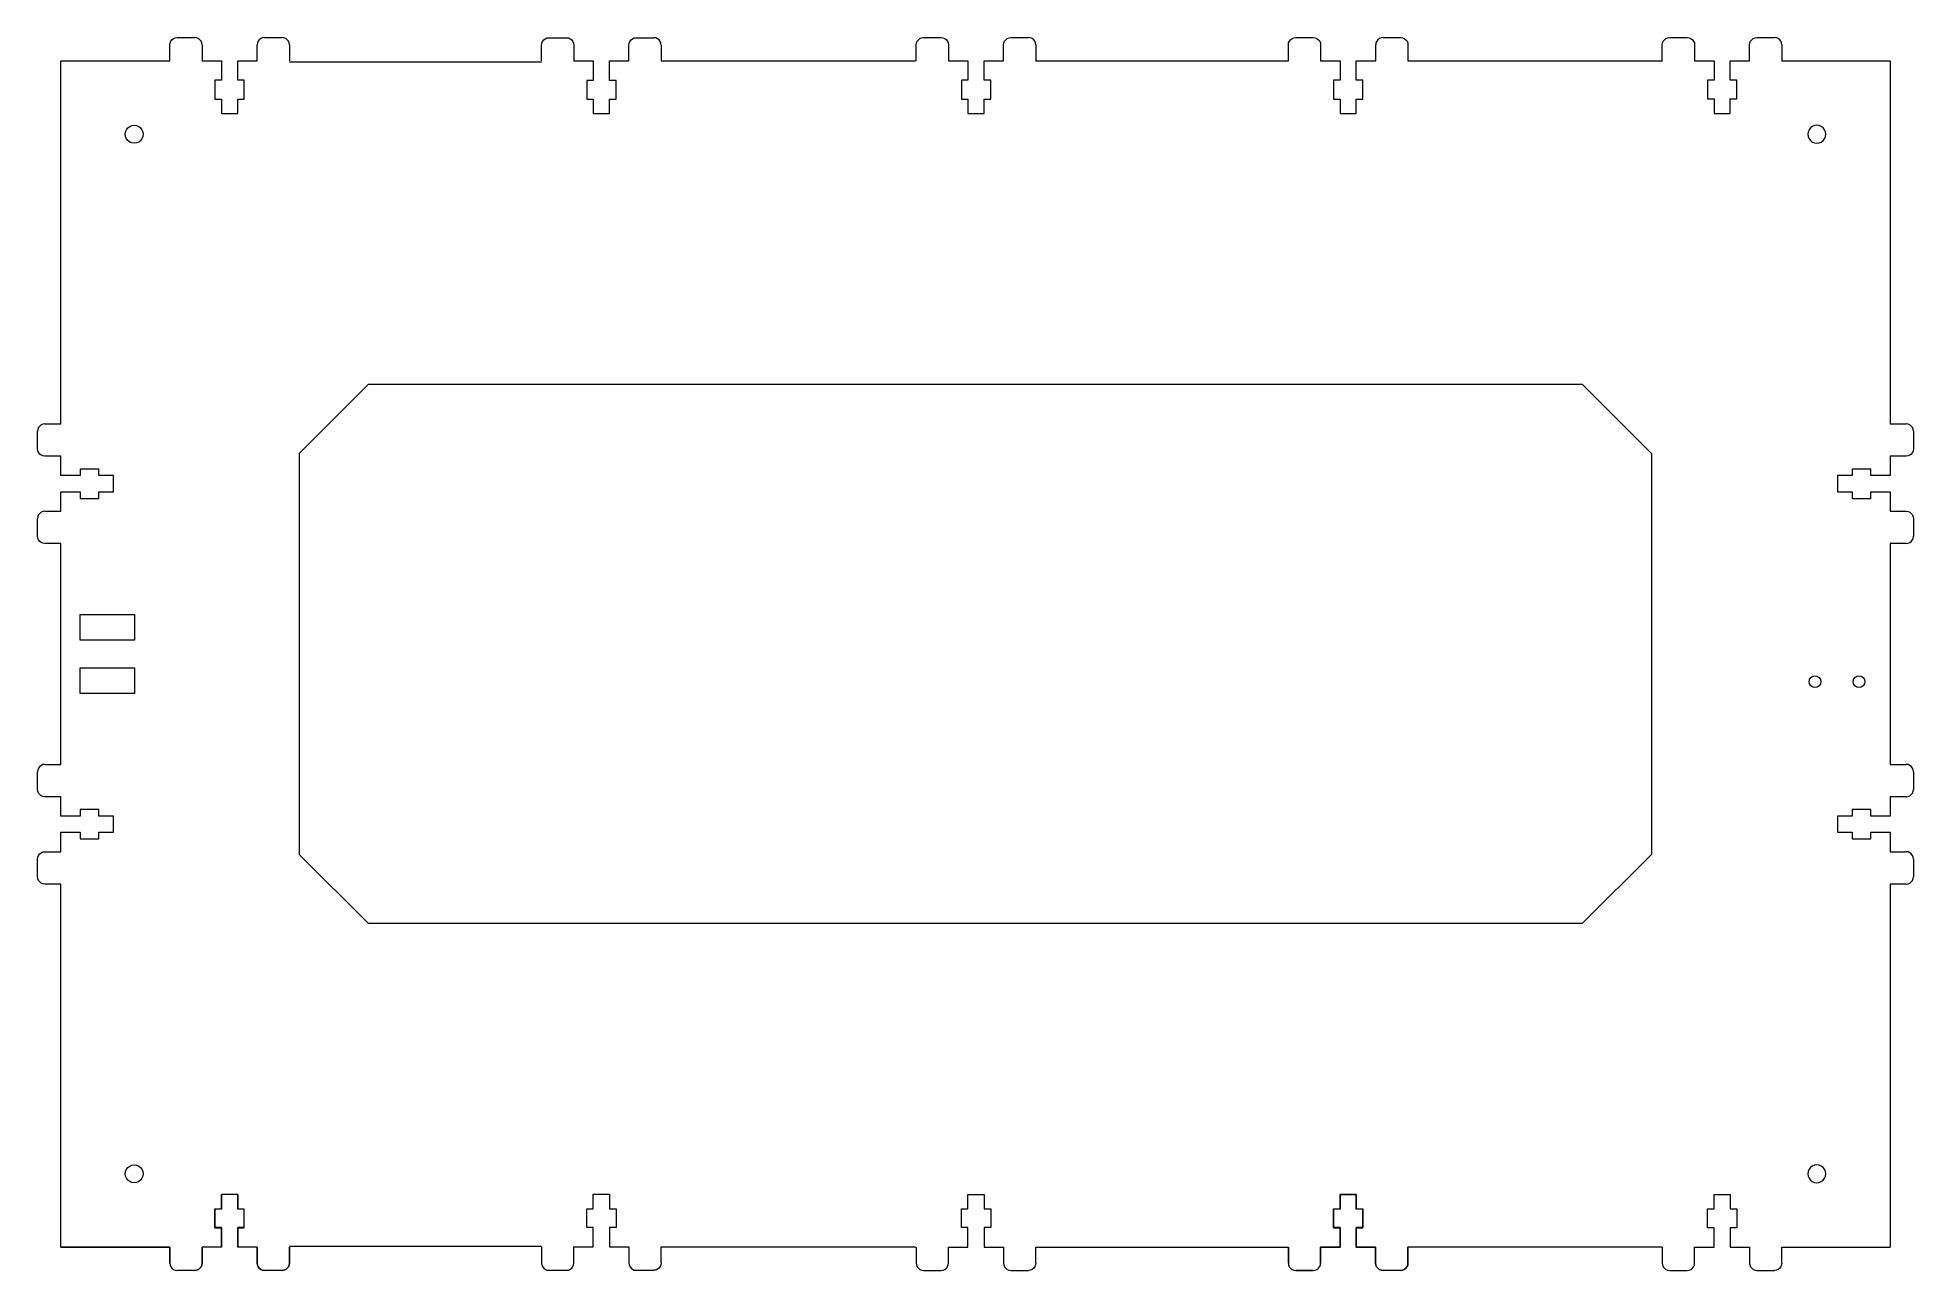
# Model space of a CAD drawing. Header units: millimetres. Extents: x -298 to 214, y -121 to 215.
import ezdxf

# ---------------------------------------------------------------- set-up
doc = ezdxf.new("R2010")
doc.units = ezdxf.units.MM
doc.header["$MEASUREMENT"] = 0

msp = doc.modelspace()

# ---------------------------------------------------------------- linework, layer by layer
at = {"lineweight": 9}
for points in [[(-261.4955, 212.7139), (-261.4955, 212.7139), (-261.4273, 213.2315), (-261.4273, 213.2315)], [(-261.4955, 208.3639), (-261.4955, 208.3639), (-261.4955, 212.7139), (-261.4955, 212.7139)], [(-261.4273, 213.2315), (-261.4273, 213.2315), (-261.2275, 213.7139), (-261.2275, 213.7139)], [(-261.2275, 213.7139), (-261.2275, 213.7139), (-260.9097, 214.1281), (-260.9097, 214.1281)], [(-260.9097, 214.1281), (-260.9097, 214.1281), (-260.4955, 214.4459), (-260.4955, 214.4459)], [(-260.4955, 214.4459), (-260.4955, 214.4459), (-260.0131, 214.6457), (-260.0131, 214.6457)], [(-260.0131, 214.6457), (-260.0131, 214.6457), (-259.4955, 214.7139), (-259.4955, 214.7139)], [(-259.4955, 214.7139), (-259.4955, 214.7139), (-254.6955, 214.7139), (-254.6955, 214.7139)], [(-254.1779, 214.6457), (-254.1779, 214.6457), (-254.6955, 214.7139), (-254.6955, 214.7139)], [(-253.6955, 214.4459), (-253.6955, 214.4459), (-254.1779, 214.6457), (-254.1779, 214.6457)], [(-253.2813, 214.1281), (-253.2813, 214.1281), (-253.6955, 214.4459), (-253.6955, 214.4459)], [(-252.9635, 213.7139), (-252.9635, 213.7139), (-253.2813, 214.1281), (-253.2813, 214.1281)], [(-252.7636, 213.2315), (-252.7636, 213.2315), (-252.9635, 213.7139), (-252.9635, 213.7139)], [(-252.6955, 212.7139), (-252.6955, 212.7139), (-252.7636, 213.2315), (-252.7636, 213.2315)], [(-252.6955, 212.7139), (-252.6955, 212.7139), (-252.6955, 208.3639), (-252.6955, 208.3639)], [(-237.6274, 213.2315), (-237.6274, 213.2315), (-237.6955, 212.7139), (-237.6955, 212.7139)], [(-237.6955, 208.3639), (-237.6955, 208.3639), (-237.6955, 212.7139), (-237.6955, 212.7139)], [(-237.4276, 213.7139), (-237.4276, 213.7139), (-237.6274, 213.2315), (-237.6274, 213.2315)], [(-237.1097, 214.1281), (-237.1097, 214.1281), (-237.4276, 213.7139), (-237.4276, 213.7139)], [(-236.6955, 214.4459), (-236.6955, 214.4459), (-237.1097, 214.1281), (-237.1097, 214.1281)], [(-236.2131, 214.6457), (-236.2131, 214.6457), (-236.6955, 214.4459), (-236.6955, 214.4459)], [(-235.6955, 214.7139), (-235.6955, 214.7139), (-236.2131, 214.6457), (-236.2131, 214.6457)], [(-235.6955, 214.7139), (-235.6955, 214.7139), (-230.8955, 214.7139), (-230.8955, 214.7139)], [(-230.3779, 214.6457), (-230.3779, 214.6457), (-230.8955, 214.7139), (-230.8955, 214.7139)], [(-229.8955, 214.4459), (-229.8955, 214.4459), (-230.3779, 214.6457), (-230.3779, 214.6457)], [(-229.4813, 214.1281), (-229.4813, 214.1281), (-229.8955, 214.4459), (-229.8955, 214.4459)], [(-229.1635, 213.7139), (-229.1635, 213.7139), (-229.4813, 214.1281), (-229.4813, 214.1281)], [(-228.9637, 213.2315), (-228.9637, 213.2315), (-229.1635, 213.7139), (-229.1635, 213.7139)], [(-228.8955, 212.7139), (-228.8955, 212.7139), (-228.9637, 213.2315), (-228.9637, 213.2315)], [(-228.8955, 212.7139), (-228.8955, 212.7139), (-228.8955, 208.3639), (-228.8955, 208.3639)], [(-160.1764, 212.675), (-160.1764, 212.675), (-160.1082, 213.1926), (-160.1082, 213.1926)], [(-160.1764, 208.325), (-160.1764, 208.325), (-160.1764, 212.675), (-160.1764, 212.675)], [(-160.1082, 213.1926), (-160.1082, 213.1926), (-159.9084, 213.675), (-159.9084, 213.675)], [(-159.9084, 213.675), (-159.9084, 213.675), (-159.5906, 214.0892), (-159.5906, 214.0892)], [(-159.5906, 214.0892), (-159.5906, 214.0892), (-159.1764, 214.4071), (-159.1764, 214.4071)], [(-159.1764, 214.4071), (-159.1764, 214.4071), (-158.694, 214.6069), (-158.694, 214.6069)], [(-158.694, 214.6069), (-158.694, 214.6069), (-158.1764, 214.675), (-158.1764, 214.675)], [(-158.1764, 214.675), (-158.1764, 214.675), (-153.3764, 214.675), (-153.3764, 214.675)], [(-153.3764, 214.675), (-153.3764, 214.675), (-152.8588, 214.6069), (-152.8588, 214.6069)], [(-152.8588, 214.6069), (-152.8588, 214.6069), (-152.3764, 214.4071), (-152.3764, 214.4071)], [(-152.3764, 214.4071), (-152.3764, 214.4071), (-151.9622, 214.0892), (-151.9622, 214.0892)], [(-151.9622, 214.0892), (-151.9622, 214.0892), (-151.6443, 213.675), (-151.6443, 213.675)], [(-151.6443, 213.675), (-151.6443, 213.675), (-151.4445, 213.1926), (-151.4445, 213.1926)], [(-151.4445, 213.1926), (-151.4445, 213.1926), (-151.3764, 212.675), (-151.3764, 212.675)], [(-151.3764, 212.675), (-151.3764, 212.675), (-151.3764, 208.325), (-151.3764, 208.325)], [(-136.3764, 212.675), (-136.3764, 212.675), (-136.3082, 213.1926), (-136.3082, 213.1926)], [(-136.3764, 208.325), (-136.3764, 208.325), (-136.3764, 212.675), (-136.3764, 212.675)], [(-136.3082, 213.1926), (-136.3082, 213.1926), (-136.1084, 213.675), (-136.1084, 213.675)], [(-136.1084, 213.675), (-136.1084, 213.675), (-135.7906, 214.0892), (-135.7906, 214.0892)], [(-135.7906, 214.0892), (-135.7906, 214.0892), (-135.3764, 214.4071), (-135.3764, 214.4071)], [(-135.3764, 214.4071), (-135.3764, 214.4071), (-134.894, 214.6069), (-134.894, 214.6069)], [(-134.894, 214.6069), (-134.894, 214.6069), (-134.3764, 214.675), (-134.3764, 214.675)], [(-134.3764, 214.675), (-134.3764, 214.675), (-129.5764, 214.675), (-129.5764, 214.675)], [(-129.0588, 214.6069), (-129.0588, 214.6069), (-129.5764, 214.675), (-129.5764, 214.675)], [(-128.5764, 214.4071), (-128.5764, 214.4071), (-129.0588, 214.6069), (-129.0588, 214.6069)], [(-128.1622, 214.0892), (-128.1622, 214.0892), (-128.5764, 214.4071), (-128.5764, 214.4071)], [(-127.8443, 213.675), (-127.8443, 213.675), (-128.1622, 214.0892), (-128.1622, 214.0892)], [(-127.6445, 213.1926), (-127.6445, 213.1926), (-127.8443, 213.675), (-127.8443, 213.675)], [(-127.5764, 212.675), (-127.5764, 212.675), (-127.6445, 213.1926), (-127.6445, 213.1926)], [(-127.5764, 212.675), (-127.5764, 212.675), (-127.5764, 208.325), (-127.5764, 208.325)], [(-58.0601, 212.7139), (-58.0601, 212.7139), (-57.992, 213.2315), (-57.992, 213.2315)], [(-58.0601, 208.3639), (-58.0601, 208.3639), (-58.0601, 212.7139), (-58.0601, 212.7139)], [(-57.992, 213.2315), (-57.992, 213.2315), (-57.7922, 213.7139), (-57.7922, 213.7139)], [(-57.7922, 213.7139), (-57.7922, 213.7139), (-57.4743, 214.1281), (-57.4743, 214.1281)], [(-57.4743, 214.1281), (-57.4743, 214.1281), (-57.0601, 214.4459), (-57.0601, 214.4459)], [(-57.0601, 214.4459), (-57.0601, 214.4459), (-56.5777, 214.6457), (-56.5777, 214.6457)], [(-56.5777, 214.6457), (-56.5777, 214.6457), (-56.0601, 214.7139), (-56.0601, 214.7139)], [(-56.0601, 214.7139), (-56.0601, 214.7139), (-51.2601, 214.7139), (-51.2601, 214.7139)], [(-51.2601, 214.7139), (-51.2601, 214.7139), (-50.7425, 214.6457), (-50.7425, 214.6457)], [(-50.7425, 214.6457), (-50.7425, 214.6457), (-50.2601, 214.4459), (-50.2601, 214.4459)], [(-50.2601, 214.4459), (-50.2601, 214.4459), (-49.8459, 214.1281), (-49.8459, 214.1281)], [(-49.8459, 214.1281), (-49.8459, 214.1281), (-49.5281, 213.7139), (-49.5281, 213.7139)], [(-49.5281, 213.7139), (-49.5281, 213.7139), (-49.3283, 213.2315), (-49.3283, 213.2315)], [(-49.3283, 213.2315), (-49.3283, 213.2315), (-49.2601, 212.7139), (-49.2601, 212.7139)], [(-49.2601, 212.7139), (-49.2601, 212.7139), (-49.2601, 208.3639), (-49.2601, 208.3639)], [(-34.2601, 212.7139), (-34.2601, 212.7139), (-34.192, 213.2315), (-34.192, 213.2315)], [(-34.2601, 208.3639), (-34.2601, 208.3639), (-34.2601, 212.7139), (-34.2601, 212.7139)], [(-34.192, 213.2315), (-34.192, 213.2315), (-33.9922, 213.7139), (-33.9922, 213.7139)], [(-33.9922, 213.7139), (-33.9922, 213.7139), (-33.6743, 214.1281), (-33.6743, 214.1281)], [(-33.6743, 214.1281), (-33.6743, 214.1281), (-33.2601, 214.4459), (-33.2601, 214.4459)], [(-33.2601, 214.4459), (-33.2601, 214.4459), (-32.7778, 214.6457), (-32.7778, 214.6457)], [(-32.7778, 214.6457), (-32.7778, 214.6457), (-32.2601, 214.7139), (-32.2601, 214.7139)], [(-32.2601, 214.7139), (-32.2601, 214.7139), (-27.4601, 214.7139), (-27.4601, 214.7139)], [(-26.9425, 214.6457), (-26.9425, 214.6457), (-27.4601, 214.7139), (-27.4601, 214.7139)], [(-26.4601, 214.4459), (-26.4601, 214.4459), (-26.9425, 214.6457), (-26.9425, 214.6457)], [(-26.0459, 214.1281), (-26.0459, 214.1281), (-26.4601, 214.4459), (-26.4601, 214.4459)], [(-25.7281, 213.7139), (-25.7281, 213.7139), (-26.0459, 214.1281), (-26.0459, 214.1281)], [(-25.5283, 213.2315), (-25.5283, 213.2315), (-25.7281, 213.7139), (-25.7281, 213.7139)], [(-25.4601, 212.7139), (-25.4601, 212.7139), (-25.5283, 213.2315), (-25.5283, 213.2315)], [(-25.4601, 212.7139), (-25.4601, 212.7139), (-25.4601, 208.3639), (-25.4601, 208.3639)], [(43.3686, 212.7139), (43.3686, 212.7139), (43.4368, 213.2315), (43.4368, 213.2315)], [(43.3686, 208.3639), (43.3686, 208.3639), (43.3686, 212.7139), (43.3686, 212.7139)], [(43.4368, 213.2315), (43.4368, 213.2315), (43.6366, 213.7139), (43.6366, 213.7139)], [(43.6366, 213.7139), (43.6366, 213.7139), (43.9544, 214.1281), (43.9544, 214.1281)], [(43.9544, 214.1281), (43.9544, 214.1281), (44.3686, 214.4459), (44.3686, 214.4459)], [(44.3686, 214.4459), (44.3686, 214.4459), (44.851, 214.6457), (44.851, 214.6457)], [(44.851, 214.6457), (44.851, 214.6457), (45.3686, 214.7139), (45.3686, 214.7139)], [(45.3686, 214.7139), (45.3686, 214.7139), (50.1686, 214.7139), (50.1686, 214.7139)], [(50.1686, 214.7139), (50.1686, 214.7139), (50.6863, 214.6457), (50.6863, 214.6457)], [(50.6863, 214.6457), (50.6863, 214.6457), (51.1686, 214.4459), (51.1686, 214.4459)], [(51.1686, 214.4459), (51.1686, 214.4459), (51.5828, 214.1281), (51.5828, 214.1281)], [(51.5828, 214.1281), (51.5828, 214.1281), (51.9007, 213.7139), (51.9007, 213.7139)], [(51.9007, 213.7139), (51.9007, 213.7139), (52.1005, 213.2315), (52.1005, 213.2315)], [(52.1005, 213.2315), (52.1005, 213.2315), (52.1686, 212.7139), (52.1686, 212.7139)], [(52.1686, 212.7139), (52.1686, 212.7139), (52.1686, 208.3639), (52.1686, 208.3639)], [(67.2368, 213.2315), (67.2368, 213.2315), (67.1686, 212.7139), (67.1686, 212.7139)], [(67.1686, 208.3639), (67.1686, 208.3639), (67.1686, 212.7139), (67.1686, 212.7139)], [(67.4366, 213.7139), (67.4366, 213.7139), (67.2368, 213.2315), (67.2368, 213.2315)], [(67.7544, 214.1281), (67.7544, 214.1281), (67.4366, 213.7139), (67.4366, 213.7139)], [(68.1686, 214.4459), (68.1686, 214.4459), (67.7544, 214.1281), (67.7544, 214.1281)], [(68.651, 214.6457), (68.651, 214.6457), (68.1686, 214.4459), (68.1686, 214.4459)], [(69.1686, 214.7139), (69.1686, 214.7139), (68.651, 214.6457), (68.651, 214.6457)], [(69.1686, 214.7139), (69.1686, 214.7139), (73.9686, 214.7139), (73.9686, 214.7139)], [(73.9686, 214.7139), (73.9686, 214.7139), (74.4862, 214.6457), (74.4862, 214.6457)], [(74.4862, 214.6457), (74.4862, 214.6457), (74.9686, 214.4459), (74.9686, 214.4459)], [(74.9686, 214.4459), (74.9686, 214.4459), (75.3828, 214.1281), (75.3828, 214.1281)], [(75.3828, 214.1281), (75.3828, 214.1281), (75.7007, 213.7139), (75.7007, 213.7139)], [(75.7007, 213.7139), (75.7007, 213.7139), (75.9005, 213.2315), (75.9005, 213.2315)], [(75.9005, 213.2315), (75.9005, 213.2315), (75.9686, 212.7139), (75.9686, 212.7139)], [(75.9686, 212.7139), (75.9686, 212.7139), (75.9686, 208.3639), (75.9686, 208.3639)], [(145.2787, 212.7209), (145.2787, 212.7209), (145.3468, 213.2385), (145.3468, 213.2385)], [(145.2787, 208.3709), (145.2787, 208.3709), (145.2787, 212.7209), (145.2787, 212.7209)], [(145.3468, 213.2385), (145.3468, 213.2385), (145.5466, 213.7209), (145.5466, 213.7209)], [(145.5466, 213.7209), (145.5466, 213.7209), (145.8644, 214.1351), (145.8644, 214.1351)], [(145.8644, 214.1351), (145.8644, 214.1351), (146.2787, 214.4529), (146.2787, 214.4529)], [(146.2787, 214.4529), (146.2787, 214.4529), (146.761, 214.6527), (146.761, 214.6527)], [(146.761, 214.6527), (146.761, 214.6527), (147.2787, 214.7209), (147.2787, 214.7209)], [(147.2787, 214.7209), (147.2787, 214.7209), (152.0786, 214.7209), (152.0786, 214.7209)], [(152.0786, 214.7209), (152.0786, 214.7209), (152.5963, 214.6527), (152.5963, 214.6527)], [(152.5963, 214.6527), (152.5963, 214.6527), (153.0786, 214.4529), (153.0786, 214.4529)], [(153.0786, 214.4529), (153.0786, 214.4529), (153.4929, 214.1351), (153.4929, 214.1351)], [(153.4929, 214.1351), (153.4929, 214.1351), (153.8107, 213.7209), (153.8107, 213.7209)], [(153.8107, 213.7209), (153.8107, 213.7209), (154.0105, 213.2385), (154.0105, 213.2385)], [(154.0105, 213.2385), (154.0105, 213.2385), (154.0786, 212.7209), (154.0786, 212.7209)], [(154.0786, 212.7209), (154.0786, 212.7209), (154.0786, 208.3709), (154.0786, 208.3709)], [(169.0786, 212.7209), (169.0786, 212.7209), (169.1468, 213.2385), (169.1468, 213.2385)], [(169.0786, 208.3709), (169.0786, 208.3709), (169.0786, 212.7209), (169.0786, 212.7209)], [(169.1468, 213.2385), (169.1468, 213.2385), (169.3466, 213.7209), (169.3466, 213.7209)], [(169.3466, 213.7209), (169.3466, 213.7209), (169.6644, 214.1351), (169.6644, 214.1351)], [(169.6644, 214.1351), (169.6644, 214.1351), (170.0786, 214.4529), (170.0786, 214.4529)], [(170.0786, 214.4529), (170.0786, 214.4529), (170.561, 214.6527), (170.561, 214.6527)], [(170.561, 214.6527), (170.561, 214.6527), (171.0786, 214.7209), (171.0786, 214.7209)], [(171.0786, 214.7209), (171.0786, 214.7209), (175.8786, 214.7209), (175.8786, 214.7209)], [(176.3963, 214.6527), (176.3963, 214.6527), (175.8786, 214.7209), (175.8786, 214.7209)], [(176.8786, 214.4529), (176.8786, 214.4529), (176.3963, 214.6527), (176.3963, 214.6527)], [(177.2929, 214.1351), (177.2929, 214.1351), (176.8786, 214.4529), (176.8786, 214.4529)], [(177.6107, 213.7209), (177.6107, 213.7209), (177.2929, 214.1351), (177.2929, 214.1351)], [(177.8105, 213.2385), (177.8105, 213.2385), (177.6107, 213.7209), (177.6107, 213.7209)], [(177.8786, 212.7209), (177.8786, 212.7209), (177.8105, 213.2385), (177.8105, 213.2385)], [(177.8786, 212.7209), (177.8786, 212.7209), (177.8786, 208.3709), (177.8786, 208.3709)], [(-291.1955, 109.4134), (-291.1955, 109.4134), (-291.1955, 208.3639), (-291.1955, 208.3639)], [(-291.1955, 208.3639), (-291.1955, 208.3639), (-261.4955, 208.3639), (-261.4955, 208.3639)], [(-252.6955, 208.3639), (-252.6955, 208.3639), (-247.3955, 208.3639), (-247.3955, 208.3639)], [(-247.3955, 208.3639), (-247.3955, 208.3639), (-247.3955, 203.0639), (-247.3955, 203.0639)], [(-242.9955, 208.3639), (-242.9955, 208.3639), (-237.6955, 208.3639), (-237.6955, 208.3639)], [(-242.9955, 203.0639), (-242.9955, 203.0639), (-242.9955, 208.3639), (-242.9955, 208.3639)], [(-228.8955, 208.0909), (-228.8955, 208.0909), (-160.1678, 208.0909), (-160.1678, 208.0909)], [(-151.3764, 208.325), (-151.3764, 208.325), (-146.0764, 208.325), (-146.0764, 208.325)], [(-146.0764, 208.325), (-146.0764, 208.325), (-146.0764, 203.025), (-146.0764, 203.025)], [(-141.6764, 203.025), (-141.6764, 203.025), (-141.6764, 208.325), (-141.6764, 208.325)], [(-141.6764, 208.325), (-141.6764, 208.325), (-136.3764, 208.325), (-136.3764, 208.325)], [(-127.5764, 208.325), (-127.5764, 208.325), (-58.2423, 208.325), (-58.2423, 208.325)], [(-49.2601, 208.3639), (-49.2601, 208.3639), (-43.9601, 208.3639), (-43.9601, 208.3639)], [(-43.9601, 208.3639), (-43.9601, 208.3639), (-43.9601, 203.0639), (-43.9601, 203.0639)], [(-39.5601, 203.0639), (-39.5601, 203.0639), (-39.5601, 208.3639), (-39.5601, 208.3639)], [(-39.5601, 208.3639), (-39.5601, 208.3639), (-34.2601, 208.3639), (-34.2601, 208.3639)], [(-25.4601, 208.3639), (-25.4601, 208.3639), (43.3686, 208.3639), (43.3686, 208.3639)], [(52.1686, 208.3639), (52.1686, 208.3639), (57.4686, 208.3639), (57.4686, 208.3639)], [(57.4686, 208.3639), (57.4686, 208.3639), (57.4686, 203.0639), (57.4686, 203.0639)], [(61.8686, 203.0639), (61.8686, 203.0639), (61.8686, 208.3639), (61.8686, 208.3639)], [(61.8686, 208.3639), (61.8686, 208.3639), (67.1686, 208.3639), (67.1686, 208.3639)], [(75.9686, 208.3639), (75.9686, 208.3639), (145.3502, 208.3639), (145.3502, 208.3639)], [(154.0786, 208.3709), (154.0786, 208.3709), (159.3786, 208.3709), (159.3786, 208.3709)], [(159.3786, 208.3709), (159.3786, 208.3709), (159.3786, 203.0709), (159.3786, 203.0709)], [(163.7786, 203.0709), (163.7786, 203.0709), (163.7786, 208.3709), (163.7786, 208.3709)], [(163.7786, 208.3709), (163.7786, 208.3709), (169.0786, 208.3709), (169.0786, 208.3709)], [(177.8786, 208.3709), (177.8786, 208.3709), (207.3871, 208.3639), (207.3871, 208.3639)], [(207.3871, 208.3639), (207.3871, 208.3639), (207.3871, 109.4134), (207.3871, 109.4134)], [(-249.1955, 203.0639), (-249.1955, 203.0639), (-249.1955, 197.9639), (-249.1955, 197.9639)], [(-247.3955, 203.0639), (-247.3955, 203.0639), (-249.1955, 203.0639), (-249.1955, 203.0639)], [(-241.1955, 203.0639), (-241.1955, 203.0639), (-242.9955, 203.0639), (-242.9955, 203.0639)], [(-241.1955, 197.9639), (-241.1955, 197.9639), (-241.1955, 203.0639), (-241.1955, 203.0639)], [(-147.8764, 203.025), (-147.8764, 203.025), (-147.8764, 197.925), (-147.8764, 197.925)], [(-146.0764, 203.025), (-146.0764, 203.025), (-147.8764, 203.025), (-147.8764, 203.025)], [(-139.8764, 203.025), (-139.8764, 203.025), (-141.6764, 203.025), (-141.6764, 203.025)], [(-139.8764, 197.925), (-139.8764, 197.925), (-139.8764, 203.025), (-139.8764, 203.025)], [(-45.7601, 203.0639), (-45.7601, 203.0639), (-45.7601, 197.9639), (-45.7601, 197.9639)], [(-43.9601, 203.0639), (-43.9601, 203.0639), (-45.7601, 203.0639), (-45.7601, 203.0639)], [(-37.7601, 203.0639), (-37.7601, 203.0639), (-39.5601, 203.0639), (-39.5601, 203.0639)], [(-37.7601, 197.9639), (-37.7601, 197.9639), (-37.7601, 203.0639), (-37.7601, 203.0639)], [(55.6686, 203.0639), (55.6686, 203.0639), (55.6686, 197.9639), (55.6686, 197.9639)], [(57.4686, 203.0639), (57.4686, 203.0639), (55.6686, 203.0639), (55.6686, 203.0639)], [(63.6686, 203.0639), (63.6686, 203.0639), (61.8686, 203.0639), (61.8686, 203.0639)], [(63.6686, 197.9639), (63.6686, 197.9639), (63.6686, 203.0639), (63.6686, 203.0639)], [(157.5786, 203.0709), (157.5786, 203.0709), (157.5786, 197.9709), (157.5786, 197.9709)], [(159.3786, 203.0709), (159.3786, 203.0709), (157.5786, 203.0709), (157.5786, 203.0709)], [(165.5786, 203.0709), (165.5786, 203.0709), (163.7786, 203.0709), (163.7786, 203.0709)], [(165.5786, 197.9709), (165.5786, 197.9709), (165.5786, 203.0709), (165.5786, 203.0709)], [(-249.1955, 197.9639), (-249.1955, 197.9639), (-247.3955, 197.9639), (-247.3955, 197.9639)], [(-247.3955, 197.9639), (-247.3955, 197.9639), (-247.3955, 194.0139), (-247.3955, 194.0139)], [(-242.9955, 194.0139), (-242.9955, 194.0139), (-242.9955, 197.9639), (-242.9955, 197.9639)], [(-242.9955, 197.9639), (-242.9955, 197.9639), (-241.1955, 197.9639), (-241.1955, 197.9639)], [(-147.8764, 197.925), (-147.8764, 197.925), (-146.0764, 197.925), (-146.0764, 197.925)], [(-146.0764, 197.925), (-146.0764, 197.925), (-146.0764, 193.975), (-146.0764, 193.975)], [(-141.6764, 197.925), (-141.6764, 197.925), (-139.8764, 197.925), (-139.8764, 197.925)], [(-141.6764, 193.975), (-141.6764, 193.975), (-141.6764, 197.925), (-141.6764, 197.925)], [(-45.7601, 197.9639), (-45.7601, 197.9639), (-43.9601, 197.9639), (-43.9601, 197.9639)], [(-43.9601, 197.9639), (-43.9601, 197.9639), (-43.9601, 194.0139), (-43.9601, 194.0139)], [(-39.5601, 197.9639), (-39.5601, 197.9639), (-37.7601, 197.9639), (-37.7601, 197.9639)], [(-39.5601, 194.0139), (-39.5601, 194.0139), (-39.5601, 197.9639), (-39.5601, 197.9639)], [(55.6686, 197.9639), (55.6686, 197.9639), (57.4686, 197.9639), (57.4686, 197.9639)], [(57.4686, 197.9639), (57.4686, 197.9639), (57.4686, 194.0139), (57.4686, 194.0139)], [(61.8686, 194.0139), (61.8686, 194.0139), (61.8686, 197.9639), (61.8686, 197.9639)], [(61.8686, 197.9639), (61.8686, 197.9639), (63.6686, 197.9639), (63.6686, 197.9639)], [(157.5786, 197.9709), (157.5786, 197.9709), (159.3786, 197.9709), (159.3786, 197.9709)], [(159.3786, 197.9709), (159.3786, 197.9709), (159.3786, 194.0209), (159.3786, 194.0209)], [(163.7786, 197.9709), (163.7786, 197.9709), (165.5786, 197.9709), (165.5786, 197.9709)], [(163.7786, 194.0209), (163.7786, 194.0209), (163.7786, 197.9709), (163.7786, 197.9709)], [(-273.562, 188.998), (-273.562, 188.998), (-273.3173, 189.5889), (-273.3173, 189.5889)], [(-273.3173, 189.5889), (-273.3173, 189.5889), (-272.9279, 190.0963), (-272.9279, 190.0963)], [(-272.9279, 190.0963), (-272.9279, 190.0963), (-272.4205, 190.4856), (-272.4205, 190.4856)], [(-272.4205, 190.4856), (-272.4205, 190.4856), (-271.8296, 190.7304), (-271.8296, 190.7304)], [(-271.8296, 190.7304), (-271.8296, 190.7304), (-271.1955, 190.8139), (-271.1955, 190.8139)], [(-271.1955, 190.8139), (-271.1955, 190.8139), (-270.5614, 190.7304), (-270.5614, 190.7304)], [(-270.5614, 190.7304), (-270.5614, 190.7304), (-269.9705, 190.4856), (-269.9705, 190.4856)], [(-269.9705, 190.4856), (-269.9705, 190.4856), (-269.4631, 190.0963), (-269.4631, 190.0963)], [(-269.4631, 190.0963), (-269.4631, 190.0963), (-269.0737, 189.5889), (-269.0737, 189.5889)], [(-269.0737, 189.5889), (-269.0737, 189.5889), (-268.829, 188.998), (-268.829, 188.998)], [(-247.3955, 194.0139), (-247.3955, 194.0139), (-242.9955, 194.0139), (-242.9955, 194.0139)], [(-146.0764, 193.975), (-146.0764, 193.975), (-141.6764, 193.975), (-141.6764, 193.975)], [(-43.9601, 194.0139), (-43.9601, 194.0139), (-39.5601, 194.0139), (-39.5601, 194.0139)], [(57.4686, 194.0139), (57.4686, 194.0139), (61.8686, 194.0139), (61.8686, 194.0139)], [(159.3786, 194.0209), (159.3786, 194.0209), (163.7786, 194.0209), (163.7786, 194.0209)], [(185.2653, 189.5889), (185.2653, 189.5889), (185.0205, 188.998), (185.0205, 188.998)], [(185.6547, 190.0963), (185.6547, 190.0963), (185.2653, 189.5889), (185.2653, 189.5889)], [(186.1621, 190.4856), (186.1621, 190.4856), (185.6547, 190.0963), (185.6547, 190.0963)], [(186.753, 190.7304), (186.753, 190.7304), (186.1621, 190.4856), (186.1621, 190.4856)], [(187.3871, 190.8139), (187.3871, 190.8139), (186.753, 190.7304), (186.753, 190.7304)], [(188.0212, 190.7304), (188.0212, 190.7304), (187.3871, 190.8139), (187.3871, 190.8139)], [(188.6121, 190.4856), (188.6121, 190.4856), (188.0212, 190.7304), (188.0212, 190.7304)], [(189.1195, 190.0963), (189.1195, 190.0963), (188.6121, 190.4856), (188.6121, 190.4856)], [(189.5088, 189.5889), (189.5088, 189.5889), (189.1195, 190.0963), (189.1195, 190.0963)], [(189.7536, 188.998), (189.7536, 188.998), (189.5088, 189.5889), (189.5088, 189.5889)], [(-273.6455, 188.3639), (-273.6455, 188.3639), (-273.562, 188.998), (-273.562, 188.998)], [(-273.562, 187.7297), (-273.562, 187.7297), (-273.6455, 188.3639), (-273.6455, 188.3639)], [(-273.3173, 187.1389), (-273.3173, 187.1389), (-273.562, 187.7297), (-273.562, 187.7297)], [(-272.9279, 186.6314), (-272.9279, 186.6314), (-273.3173, 187.1389), (-273.3173, 187.1389)], [(-272.4205, 186.2421), (-272.4205, 186.2421), (-272.9279, 186.6314), (-272.9279, 186.6314)], [(-271.8296, 185.9973), (-271.8296, 185.9973), (-272.4205, 186.2421), (-272.4205, 186.2421)], [(-271.1955, 185.9139), (-271.1955, 185.9139), (-271.8296, 185.9973), (-271.8296, 185.9973)], [(-270.5614, 185.9973), (-270.5614, 185.9973), (-271.1955, 185.9139), (-271.1955, 185.9139)], [(-269.9705, 186.2421), (-269.9705, 186.2421), (-270.5614, 185.9973), (-270.5614, 185.9973)], [(-269.4631, 186.6314), (-269.4631, 186.6314), (-269.9705, 186.2421), (-269.9705, 186.2421)], [(-269.0737, 187.1389), (-269.0737, 187.1389), (-269.4631, 186.6314), (-269.4631, 186.6314)], [(-268.829, 187.7297), (-268.829, 187.7297), (-269.0737, 187.1389), (-269.0737, 187.1389)], [(-268.829, 188.998), (-268.829, 188.998), (-268.7455, 188.3639), (-268.7455, 188.3639)], [(-268.7455, 188.3639), (-268.7455, 188.3639), (-268.829, 187.7297), (-268.829, 187.7297)], [(185.0205, 188.998), (185.0205, 188.998), (184.9371, 188.3639), (184.9371, 188.3639)], [(184.9371, 188.3639), (184.9371, 188.3639), (185.0205, 187.7297), (185.0205, 187.7297)], [(185.0205, 187.7297), (185.0205, 187.7297), (185.2653, 187.1389), (185.2653, 187.1389)], [(185.2653, 187.1389), (185.2653, 187.1389), (185.6547, 186.6314), (185.6547, 186.6314)], [(185.6547, 186.6314), (185.6547, 186.6314), (186.1621, 186.2421), (186.1621, 186.2421)], [(186.1621, 186.2421), (186.1621, 186.2421), (186.753, 185.9973), (186.753, 185.9973)], [(186.753, 185.9973), (186.753, 185.9973), (187.3871, 185.9139), (187.3871, 185.9139)], [(187.3871, 185.9139), (187.3871, 185.9139), (188.0212, 185.9973), (188.0212, 185.9973)], [(188.0212, 185.9973), (188.0212, 185.9973), (188.6121, 186.2421), (188.6121, 186.2421)], [(188.6121, 186.2421), (188.6121, 186.2421), (189.1195, 186.6314), (189.1195, 186.6314)], [(189.1195, 186.6314), (189.1195, 186.6314), (189.5088, 187.1389), (189.5088, 187.1389)], [(189.5088, 187.1389), (189.5088, 187.1389), (189.7536, 187.7297), (189.7536, 187.7297)], [(189.8371, 188.3639), (189.8371, 188.3639), (189.7536, 188.998), (189.7536, 188.998)], [(189.7536, 187.7297), (189.7536, 187.7297), (189.8371, 188.3639), (189.8371, 188.3639)], [(-207.4087, 120.1134), (-207.4087, 120.1134), (-226.1955, 101.3266), (-226.1955, 101.3266)], [(123.517, 120.1134), (123.517, 120.1134), (-207.4087, 120.1134), (-207.4087, 120.1134)], [(142.3871, 101.2433), (142.3871, 101.2433), (123.517, 120.1134), (123.517, 120.1134)], [(-297.4773, 107.931), (-297.4773, 107.931), (-297.5455, 107.4134), (-297.5455, 107.4134)], [(-297.5455, 102.6134), (-297.5455, 102.6134), (-297.5455, 107.4134), (-297.5455, 107.4134)], [(-297.2775, 108.4134), (-297.2775, 108.4134), (-297.4773, 107.931), (-297.4773, 107.931)], [(-296.9597, 108.8276), (-296.9597, 108.8276), (-297.2775, 108.4134), (-297.2775, 108.4134)], [(-296.5455, 109.1455), (-296.5455, 109.1455), (-296.9597, 108.8276), (-296.9597, 108.8276)], [(-296.0631, 109.3453), (-296.0631, 109.3453), (-296.5455, 109.1455), (-296.5455, 109.1455)], [(-295.5455, 109.4134), (-295.5455, 109.4134), (-296.0631, 109.3453), (-296.0631, 109.3453)], [(-295.5455, 109.4134), (-295.5455, 109.4134), (-291.1955, 109.4134), (-291.1955, 109.4134)], [(207.3871, 109.4134), (207.3871, 109.4134), (211.7371, 109.4134), (211.7371, 109.4134)], [(212.2547, 109.3453), (212.2547, 109.3453), (211.7371, 109.4134), (211.7371, 109.4134)], [(212.7371, 109.1455), (212.7371, 109.1455), (212.2547, 109.3453), (212.2547, 109.3453)], [(213.1513, 108.8276), (213.1513, 108.8276), (212.7371, 109.1455), (212.7371, 109.1455)], [(213.4691, 108.4134), (213.4691, 108.4134), (213.1513, 108.8276), (213.1513, 108.8276)], [(213.6689, 107.931), (213.6689, 107.931), (213.4691, 108.4134), (213.4691, 108.4134)], [(213.7371, 107.4134), (213.7371, 107.4134), (213.6689, 107.931), (213.6689, 107.931)], [(213.7371, 107.4134), (213.7371, 107.4134), (213.7371, 102.6134), (213.7371, 102.6134)], [(-297.4773, 102.0958), (-297.4773, 102.0958), (-297.5455, 102.6134), (-297.5455, 102.6134)], [(213.7371, 102.6134), (213.7371, 102.6134), (213.6689, 102.0958), (213.6689, 102.0958)], [(-297.2775, 101.6134), (-297.2775, 101.6134), (-297.4773, 102.0958), (-297.4773, 102.0958)], [(-296.9597, 101.1992), (-296.9597, 101.1992), (-297.2775, 101.6134), (-297.2775, 101.6134)], [(-296.5455, 100.8814), (-296.5455, 100.8814), (-296.9597, 101.1992), (-296.9597, 101.1992)], [(-296.0631, 100.6816), (-296.0631, 100.6816), (-296.5455, 100.8814), (-296.5455, 100.8814)], [(-295.5455, 100.6134), (-295.5455, 100.6134), (-296.0631, 100.6816), (-296.0631, 100.6816)], [(-291.1955, 100.6134), (-291.1955, 100.6134), (-295.5455, 100.6134), (-295.5455, 100.6134)], [(-291.1955, 95.3134), (-291.1955, 95.3134), (-291.1955, 100.6134), (-291.1955, 100.6134)], [(-226.1955, 101.3266), (-226.1955, 101.3266), (-226.1955, -7.8997), (-226.1955, -7.8997)], [(142.3871, -7.8997), (142.3871, -7.8997), (142.3871, 101.3266), (142.3871, 101.3266)], [(207.3871, 100.6134), (207.3871, 100.6134), (207.3871, 95.3134), (207.3871, 95.3134)], [(211.7371, 100.6134), (211.7371, 100.6134), (207.3871, 100.6134), (207.3871, 100.6134)], [(212.2547, 100.6816), (212.2547, 100.6816), (211.7371, 100.6134), (211.7371, 100.6134)], [(212.7371, 100.8814), (212.7371, 100.8814), (212.2547, 100.6816), (212.2547, 100.6816)], [(213.1513, 101.1992), (213.1513, 101.1992), (212.7371, 100.8814), (212.7371, 100.8814)], [(213.4691, 101.6134), (213.4691, 101.6134), (213.1513, 101.1992), (213.1513, 101.1992)], [(213.6689, 102.0958), (213.6689, 102.0958), (213.4691, 101.6134), (213.4691, 101.6134)], [(-285.8955, 95.3134), (-285.8955, 95.3134), (-291.1955, 95.3134), (-291.1955, 95.3134)], [(-285.8955, 97.1134), (-285.8955, 97.1134), (-285.8955, 95.3134), (-285.8955, 95.3134)], [(-280.7955, 97.1134), (-280.7955, 97.1134), (-285.8955, 97.1134), (-285.8955, 97.1134)], [(-280.7955, 95.3134), (-280.7955, 95.3134), (-280.7955, 97.1134), (-280.7955, 97.1134)], [(-276.8455, 95.3134), (-276.8455, 95.3134), (-280.7955, 95.3134), (-280.7955, 95.3134)], [(-276.8455, 90.9134), (-276.8455, 90.9134), (-276.8455, 95.3134), (-276.8455, 95.3134)], [(193.0371, 95.3134), (193.0371, 95.3134), (193.0371, 90.9134), (193.0371, 90.9134)], [(196.9871, 95.3134), (196.9871, 95.3134), (193.0371, 95.3134), (193.0371, 95.3134)], [(202.0871, 97.1134), (202.0871, 97.1134), (196.9871, 97.1134), (196.9871, 97.1134)], [(196.9871, 97.1134), (196.9871, 97.1134), (196.9871, 95.3134), (196.9871, 95.3134)], [(202.0871, 95.3134), (202.0871, 95.3134), (202.0871, 97.1134), (202.0871, 97.1134)], [(207.3871, 95.3134), (207.3871, 95.3134), (202.0871, 95.3134), (202.0871, 95.3134)], [(-291.1955, 90.9134), (-291.1955, 90.9134), (-285.8955, 90.9134), (-285.8955, 90.9134)], [(-291.1955, 85.6134), (-291.1955, 85.6134), (-291.1955, 90.9134), (-291.1955, 90.9134)], [(-285.8955, 90.9134), (-285.8955, 90.9134), (-285.8955, 89.1134), (-285.8955, 89.1134)], [(-285.8955, 89.1134), (-285.8955, 89.1134), (-280.7955, 89.1134), (-280.7955, 89.1134)], [(-280.7955, 89.1134), (-280.7955, 89.1134), (-280.7955, 90.9134), (-280.7955, 90.9134)], [(-280.7955, 90.9134), (-280.7955, 90.9134), (-276.8455, 90.9134), (-276.8455, 90.9134)], [(193.0371, 90.9134), (193.0371, 90.9134), (196.9871, 90.9134), (196.9871, 90.9134)], [(196.9871, 90.9134), (196.9871, 90.9134), (196.9871, 89.1134), (196.9871, 89.1134)], [(196.9871, 89.1134), (196.9871, 89.1134), (202.0871, 89.1134), (202.0871, 89.1134)], [(202.0871, 90.9134), (202.0871, 90.9134), (207.3871, 90.9134), (207.3871, 90.9134)], [(202.0871, 89.1134), (202.0871, 89.1134), (202.0871, 90.9134), (202.0871, 90.9134)], [(207.3871, 90.9134), (207.3871, 90.9134), (207.3871, 85.6134), (207.3871, 85.6134)], [(-297.4773, 84.1311), (-297.4773, 84.1311), (-297.5455, 83.6134), (-297.5455, 83.6134)], [(-297.5455, 78.8134), (-297.5455, 78.8134), (-297.5455, 83.6134), (-297.5455, 83.6134)], [(-297.2775, 84.6134), (-297.2775, 84.6134), (-297.4773, 84.1311), (-297.4773, 84.1311)], [(-296.9597, 85.0276), (-296.9597, 85.0276), (-297.2775, 84.6134), (-297.2775, 84.6134)], [(-296.5455, 85.3455), (-296.5455, 85.3455), (-296.9597, 85.0276), (-296.9597, 85.0276)], [(-296.0631, 85.5453), (-296.0631, 85.5453), (-296.5455, 85.3455), (-296.5455, 85.3455)], [(-295.5455, 85.6134), (-295.5455, 85.6134), (-296.0631, 85.5453), (-296.0631, 85.5453)], [(-295.5455, 85.6134), (-295.5455, 85.6134), (-291.1955, 85.6134), (-291.1955, 85.6134)], [(207.3871, 85.6134), (207.3871, 85.6134), (211.7371, 85.6134), (211.7371, 85.6134)], [(211.7371, 85.6134), (211.7371, 85.6134), (212.2547, 85.5453), (212.2547, 85.5453)], [(212.2547, 85.5453), (212.2547, 85.5453), (212.7371, 85.3455), (212.7371, 85.3455)], [(212.7371, 85.3455), (212.7371, 85.3455), (213.1513, 85.0276), (213.1513, 85.0276)], [(213.1513, 85.0276), (213.1513, 85.0276), (213.4691, 84.6134), (213.4691, 84.6134)], [(213.4691, 84.6134), (213.4691, 84.6134), (213.6689, 84.131), (213.6689, 84.131)], [(213.6689, 84.131), (213.6689, 84.131), (213.7371, 83.6134), (213.7371, 83.6134)], [(213.7371, 83.6134), (213.7371, 83.6134), (213.7371, 78.8134), (213.7371, 78.8134)], [(-297.4773, 78.2958), (-297.4773, 78.2958), (-297.5455, 78.8134), (-297.5455, 78.8134)], [(-297.2775, 77.8134), (-297.2775, 77.8134), (-297.4773, 78.2958), (-297.4773, 78.2958)], [(-296.9597, 77.3992), (-296.9597, 77.3992), (-297.2775, 77.8134), (-297.2775, 77.8134)], [(-296.5455, 77.0814), (-296.5455, 77.0814), (-296.9597, 77.3992), (-296.9597, 77.3992)], [(-296.0631, 76.8816), (-296.0631, 76.8816), (-296.5455, 77.0814), (-296.5455, 77.0814)], [(-295.5455, 76.8134), (-295.5455, 76.8134), (-296.0631, 76.8816), (-296.0631, 76.8816)], [(-291.1955, 76.8134), (-291.1955, 76.8134), (-295.5455, 76.8134), (-295.5455, 76.8134)], [(-291.1955, 16.6134), (-291.1955, 16.6134), (-291.1955, 76.8134), (-291.1955, 76.8134)], [(207.3871, 76.8134), (207.3871, 76.8134), (207.3871, 16.6134), (207.3871, 16.6134)], [(211.7371, 76.8134), (211.7371, 76.8134), (207.3871, 76.8134), (207.3871, 76.8134)], [(211.7371, 76.8134), (211.7371, 76.8134), (212.2547, 76.8816), (212.2547, 76.8816)], [(212.2547, 76.8816), (212.2547, 76.8816), (212.7371, 77.0814), (212.7371, 77.0814)], [(212.7371, 77.0814), (212.7371, 77.0814), (213.1513, 77.3992), (213.1513, 77.3992)], [(213.1513, 77.3992), (213.1513, 77.3992), (213.4691, 77.8134), (213.4691, 77.8134)], [(213.4691, 77.8134), (213.4691, 77.8134), (213.6689, 78.2958), (213.6689, 78.2958)], [(213.6689, 78.2958), (213.6689, 78.2958), (213.7371, 78.8134), (213.7371, 78.8134)], [(-285.8955, 50.4634), (-285.8955, 50.4634), (-285.8955, 57.4634), (-285.8955, 57.4634)], [(-285.8955, 57.4634), (-285.8955, 57.4634), (-271.0955, 57.4634), (-271.0955, 57.4634)], [(-271.0955, 57.4634), (-271.0955, 57.4634), (-271.0955, 50.4634), (-271.0955, 50.4634)], [(-271.0955, 50.4634), (-271.0955, 50.4634), (-285.8955, 50.4634), (-285.8955, 50.4634)], [(-285.8955, 35.9634), (-285.8955, 35.9634), (-285.8955, 42.9634), (-285.8955, 42.9634)], [(-285.8955, 42.9634), (-285.8955, 42.9634), (-271.0955, 42.9634), (-271.0955, 42.9634)], [(-271.0955, 42.9634), (-271.0955, 42.9634), (-271.0955, 35.9634), (-271.0955, 35.9634)], [(-271.0955, 35.9634), (-271.0955, 35.9634), (-285.8955, 35.9634), (-285.8955, 35.9634)], [(-297.2775, 15.6134), (-297.2775, 15.6134), (-297.4773, 15.1311), (-297.4773, 15.1311)], [(-296.9597, 16.0276), (-296.9597, 16.0276), (-297.2775, 15.6134), (-297.2775, 15.6134)], [(-296.5455, 16.3455), (-296.5455, 16.3455), (-296.9597, 16.0276), (-296.9597, 16.0276)], [(-296.0631, 16.5453), (-296.0631, 16.5453), (-296.5455, 16.3455), (-296.5455, 16.3455)], [(-295.5455, 16.6134), (-295.5455, 16.6134), (-296.0631, 16.5453), (-296.0631, 16.5453)], [(-295.5455, 16.6134), (-295.5455, 16.6134), (-291.1955, 16.6134), (-291.1955, 16.6134)], [(207.3871, 16.6134), (207.3871, 16.6134), (211.7371, 16.6134), (211.7371, 16.6134)], [(212.2547, 16.5453), (212.2547, 16.5453), (211.7371, 16.6134), (211.7371, 16.6134)], [(212.7371, 16.3455), (212.7371, 16.3455), (212.2547, 16.5453), (212.2547, 16.5453)], [(213.1513, 16.0276), (213.1513, 16.0276), (212.7371, 16.3455), (212.7371, 16.3455)], [(213.4691, 15.6134), (213.4691, 15.6134), (213.1513, 16.0276), (213.1513, 16.0276)], [(213.6689, 15.1311), (213.6689, 15.1311), (213.4691, 15.6134), (213.4691, 15.6134)], [(-297.4773, 15.1311), (-297.4773, 15.1311), (-297.5455, 14.6134), (-297.5455, 14.6134)], [(-297.5455, 9.8134), (-297.5455, 9.8134), (-297.5455, 14.6134), (-297.5455, 14.6134)], [(213.7371, 14.6134), (213.7371, 14.6134), (213.6689, 15.1311), (213.6689, 15.1311)], [(213.7371, 14.6134), (213.7371, 14.6134), (213.7371, 9.8134), (213.7371, 9.8134)], [(-297.4773, 9.2958), (-297.4773, 9.2958), (-297.5455, 9.8134), (-297.5455, 9.8134)], [(-297.2775, 8.8134), (-297.2775, 8.8134), (-297.4773, 9.2958), (-297.4773, 9.2958)], [(-296.9597, 8.3992), (-296.9597, 8.3992), (-297.2775, 8.8134), (-297.2775, 8.8134)], [(-296.5455, 8.0814), (-296.5455, 8.0814), (-296.9597, 8.3992), (-296.9597, 8.3992)], [(-296.0631, 7.8816), (-296.0631, 7.8816), (-296.5455, 8.0814), (-296.5455, 8.0814)], [(-295.5455, 7.8134), (-295.5455, 7.8134), (-296.0631, 7.8816), (-296.0631, 7.8816)], [(-291.1955, 7.8134), (-291.1955, 7.8134), (-295.5455, 7.8134), (-295.5455, 7.8134)], [(-291.1955, 2.5134), (-291.1955, 2.5134), (-291.1955, 7.8134), (-291.1955, 7.8134)], [(207.3871, 7.8134), (207.3871, 7.8134), (207.3871, 2.5134), (207.3871, 2.5134)], [(211.7371, 7.8134), (211.7371, 7.8134), (207.3871, 7.8134), (207.3871, 7.8134)], [(211.7371, 7.8134), (211.7371, 7.8134), (212.2547, 7.8816), (212.2547, 7.8816)], [(212.2547, 7.8816), (212.2547, 7.8816), (212.7371, 8.0814), (212.7371, 8.0814)], [(212.7371, 8.0814), (212.7371, 8.0814), (213.1513, 8.3992), (213.1513, 8.3992)], [(213.1513, 8.3992), (213.1513, 8.3992), (213.4691, 8.8134), (213.4691, 8.8134)], [(213.4691, 8.8134), (213.4691, 8.8134), (213.6689, 9.2958), (213.6689, 9.2958)], [(213.6689, 9.2958), (213.6689, 9.2958), (213.7371, 9.8134), (213.7371, 9.8134)], [(-285.8955, 2.5134), (-285.8955, 2.5134), (-291.1955, 2.5134), (-291.1955, 2.5134)], [(-285.8955, 4.3134), (-285.8955, 4.3134), (-285.8955, 2.5134), (-285.8955, 2.5134)], [(-280.7955, 4.3134), (-280.7955, 4.3134), (-285.8955, 4.3134), (-285.8955, 4.3134)], [(-280.7955, 2.5134), (-280.7955, 2.5134), (-280.7955, 4.3134), (-280.7955, 4.3134)], [(-276.8455, 2.5134), (-276.8455, 2.5134), (-280.7955, 2.5134), (-280.7955, 2.5134)], [(-276.8455, -1.8866), (-276.8455, -1.8866), (-276.8455, 2.5134), (-276.8455, 2.5134)], [(196.9871, 2.5134), (196.9871, 2.5134), (193.0371, 2.5134), (193.0371, 2.5134)], [(193.0371, 2.5134), (193.0371, 2.5134), (193.0371, -1.8866), (193.0371, -1.8866)], [(202.0871, 4.3134), (202.0871, 4.3134), (196.9871, 4.3134), (196.9871, 4.3134)], [(196.9871, 4.3134), (196.9871, 4.3134), (196.9871, 2.5134), (196.9871, 2.5134)], [(202.0871, 2.5134), (202.0871, 2.5134), (202.0871, 4.3134), (202.0871, 4.3134)], [(207.3871, 2.5134), (207.3871, 2.5134), (202.0871, 2.5134), (202.0871, 2.5134)], [(-291.1955, -1.8866), (-291.1955, -1.8866), (-285.8955, -1.8866), (-285.8955, -1.8866)], [(-291.1955, -7.1866), (-291.1955, -7.1866), (-291.1955, -1.8866), (-291.1955, -1.8866)], [(-285.8955, -1.8866), (-285.8955, -1.8866), (-285.8955, -3.6866), (-285.8955, -3.6866)], [(-285.8955, -3.6866), (-285.8955, -3.6866), (-280.7955, -3.6866), (-280.7955, -3.6866)], [(-280.7955, -1.8866), (-280.7955, -1.8866), (-276.8455, -1.8866), (-276.8455, -1.8866)], [(-280.7955, -3.6866), (-280.7955, -3.6866), (-280.7955, -1.8866), (-280.7955, -1.8866)], [(193.0371, -1.8866), (193.0371, -1.8866), (196.9871, -1.8866), (196.9871, -1.8866)], [(196.9871, -1.8866), (196.9871, -1.8866), (196.9871, -3.6866), (196.9871, -3.6866)], [(196.9871, -3.6866), (196.9871, -3.6866), (202.0871, -3.6866), (202.0871, -3.6866)], [(202.0871, -1.8866), (202.0871, -1.8866), (207.3871, -1.8866), (207.3871, -1.8866)], [(202.0871, -3.6866), (202.0871, -3.6866), (202.0871, -1.8866), (202.0871, -1.8866)], [(207.3871, -1.8866), (207.3871, -1.8866), (207.3871, -7.1866), (207.3871, -7.1866)], [(-297.5455, -9.1866), (-297.5455, -9.1866), (-297.4773, -8.6689), (-297.4773, -8.6689)], [(-297.5455, -13.9865), (-297.5455, -13.9865), (-297.5455, -9.1866), (-297.5455, -9.1866)], [(-297.4773, -8.6689), (-297.4773, -8.6689), (-297.2775, -8.1866), (-297.2775, -8.1866)], [(-297.2775, -8.1866), (-297.2775, -8.1866), (-296.9597, -7.7723), (-296.9597, -7.7723)], [(-296.9597, -7.7723), (-296.9597, -7.7723), (-296.5455, -7.4545), (-296.5455, -7.4545)], [(-296.5455, -7.4545), (-296.5455, -7.4545), (-296.0631, -7.2547), (-296.0631, -7.2547)], [(-296.0631, -7.2547), (-296.0631, -7.2547), (-295.5455, -7.1866), (-295.5455, -7.1866)], [(-295.5455, -7.1866), (-295.5455, -7.1866), (-291.1955, -7.1866), (-291.1955, -7.1866)], [(-226.1955, -7.8997), (-226.1955, -7.8997), (-207.4087, -26.6865), (-207.4087, -26.6865)], [(123.517, -26.6865), (123.517, -26.6865), (142.3038, -7.8997), (142.3038, -7.8997)], [(207.3871, -7.1866), (207.3871, -7.1866), (211.7371, -7.1866), (211.7371, -7.1866)], [(212.2547, -7.2547), (212.2547, -7.2547), (211.7371, -7.1866), (211.7371, -7.1866)], [(212.7371, -7.4545), (212.7371, -7.4545), (212.2547, -7.2547), (212.2547, -7.2547)], [(213.1513, -7.7723), (213.1513, -7.7723), (212.7371, -7.4545), (212.7371, -7.4545)], [(213.4691, -8.1866), (213.4691, -8.1866), (213.1513, -7.7723), (213.1513, -7.7723)], [(213.6689, -8.6689), (213.6689, -8.6689), (213.4691, -8.1866), (213.4691, -8.1866)], [(213.7371, -9.1866), (213.7371, -9.1866), (213.6689, -8.6689), (213.6689, -8.6689)], [(213.7371, -9.1866), (213.7371, -9.1866), (213.7371, -13.9866), (213.7371, -13.9866)], [(-297.4773, -14.5042), (-297.4773, -14.5042), (-297.5455, -13.9865), (-297.5455, -13.9865)], [(-297.2775, -14.9865), (-297.2775, -14.9865), (-297.4773, -14.5042), (-297.4773, -14.5042)], [(-296.9597, -15.4008), (-296.9597, -15.4008), (-297.2775, -14.9865), (-297.2775, -14.9865)], [(213.1513, -15.4008), (213.1513, -15.4008), (213.4691, -14.9866), (213.4691, -14.9866)], [(213.4691, -14.9866), (213.4691, -14.9866), (213.6689, -14.5042), (213.6689, -14.5042)], [(213.6689, -14.5042), (213.6689, -14.5042), (213.7371, -13.9866), (213.7371, -13.9866)], [(-296.5455, -15.7186), (-296.5455, -15.7186), (-296.9597, -15.4008), (-296.9597, -15.4008)], [(-296.0631, -15.9184), (-296.0631, -15.9184), (-296.5455, -15.7186), (-296.5455, -15.7186)], [(-295.5455, -15.9865), (-295.5455, -15.9865), (-296.0631, -15.9184), (-296.0631, -15.9184)], [(-291.1955, -15.9865), (-291.1955, -15.9865), (-295.5455, -15.9865), (-295.5455, -15.9865)], [(-291.1955, -114.9594), (-291.1955, -114.9594), (-291.1955, -15.9865), (-291.1955, -15.9865)], [(207.3871, -15.9866), (207.3871, -15.9866), (207.3871, -114.9594), (207.3871, -114.9594)], [(211.7371, -15.9866), (211.7371, -15.9866), (207.3871, -15.9866), (207.3871, -15.9866)], [(211.7371, -15.9866), (211.7371, -15.9866), (212.2547, -15.9184), (212.2547, -15.9184)], [(212.2547, -15.9184), (212.2547, -15.9184), (212.7371, -15.7186), (212.7371, -15.7186)], [(212.7371, -15.7186), (212.7371, -15.7186), (213.1513, -15.4008), (213.1513, -15.4008)], [(-207.4087, -26.6865), (-207.4087, -26.6865), (123.517, -26.6865), (123.517, -26.6865)], [(-273.6455, -94.9594), (-273.6455, -94.9594), (-273.562, -94.3253), (-273.562, -94.3253)], [(-273.562, -95.5935), (-273.562, -95.5935), (-273.6455, -94.9594), (-273.6455, -94.9594)], [(-273.562, -94.3253), (-273.562, -94.3253), (-273.3173, -93.7344), (-273.3173, -93.7344)], [(-273.3173, -96.1844), (-273.3173, -96.1844), (-273.562, -95.5935), (-273.562, -95.5935)], [(-273.3173, -93.7344), (-273.3173, -93.7344), (-272.9279, -93.227), (-272.9279, -93.227)], [(-272.9279, -96.6918), (-272.9279, -96.6918), (-273.3173, -96.1844), (-273.3173, -96.1844)], [(-272.9279, -93.227), (-272.9279, -93.227), (-272.4205, -92.8376), (-272.4205, -92.8376)], [(-272.4205, -97.0812), (-272.4205, -97.0812), (-272.9279, -96.6918), (-272.9279, -96.6918)], [(-272.4205, -92.8376), (-272.4205, -92.8376), (-271.8296, -92.5929), (-271.8296, -92.5929)], [(-271.8296, -97.3259), (-271.8296, -97.3259), (-272.4205, -97.0812), (-272.4205, -97.0812)], [(-271.8296, -92.5929), (-271.8296, -92.5929), (-271.1955, -92.5094), (-271.1955, -92.5094)], [(-271.1955, -92.5094), (-271.1955, -92.5094), (-270.5614, -92.5929), (-270.5614, -92.5929)], [(-270.5614, -92.5929), (-270.5614, -92.5929), (-269.9705, -92.8376), (-269.9705, -92.8376)], [(-269.9705, -97.0812), (-269.9705, -97.0812), (-270.5614, -97.3259), (-270.5614, -97.3259)], [(-269.9705, -92.8376), (-269.9705, -92.8376), (-269.4631, -93.227), (-269.4631, -93.227)], [(-269.4631, -96.6918), (-269.4631, -96.6918), (-269.9705, -97.0812), (-269.9705, -97.0812)], [(-269.4631, -93.227), (-269.4631, -93.227), (-269.0737, -93.7344), (-269.0737, -93.7344)], [(-269.0737, -96.1844), (-269.0737, -96.1844), (-269.4631, -96.6918), (-269.4631, -96.6918)], [(-269.0737, -93.7344), (-269.0737, -93.7344), (-268.829, -94.3253), (-268.829, -94.3253)], [(-268.829, -95.5935), (-268.829, -95.5935), (-269.0737, -96.1844), (-269.0737, -96.1844)], [(-268.829, -94.3253), (-268.829, -94.3253), (-268.7455, -94.9594), (-268.7455, -94.9594)], [(-268.7455, -94.9594), (-268.7455, -94.9594), (-268.829, -95.5935), (-268.829, -95.5935)], [(185.0205, -94.3253), (185.0205, -94.3253), (184.9371, -94.9594), (184.9371, -94.9594)], [(184.9371, -94.9594), (184.9371, -94.9594), (185.0205, -95.5935), (185.0205, -95.5935)], [(185.2653, -93.7344), (185.2653, -93.7344), (185.0205, -94.3253), (185.0205, -94.3253)], [(185.0205, -95.5935), (185.0205, -95.5935), (185.2653, -96.1844), (185.2653, -96.1844)], [(185.6547, -93.227), (185.6547, -93.227), (185.2653, -93.7344), (185.2653, -93.7344)], [(185.2653, -96.1844), (185.2653, -96.1844), (185.6547, -96.6918), (185.6547, -96.6918)], [(186.1621, -92.8376), (186.1621, -92.8376), (185.6547, -93.227), (185.6547, -93.227)], [(185.6547, -96.6918), (185.6547, -96.6918), (186.1621, -97.0812), (186.1621, -97.0812)], [(186.753, -92.5929), (186.753, -92.5929), (186.1621, -92.8376), (186.1621, -92.8376)], [(186.1621, -97.0812), (186.1621, -97.0812), (186.753, -97.3259), (186.753, -97.3259)], [(187.3871, -92.5094), (187.3871, -92.5094), (186.753, -92.5929), (186.753, -92.5929)], [(188.0212, -92.5929), (188.0212, -92.5929), (187.3871, -92.5094), (187.3871, -92.5094)], [(188.6121, -92.8376), (188.6121, -92.8376), (188.0212, -92.5929), (188.0212, -92.5929)], [(188.0212, -97.3259), (188.0212, -97.3259), (188.6121, -97.0812), (188.6121, -97.0812)], [(189.1195, -93.227), (189.1195, -93.227), (188.6121, -92.8376), (188.6121, -92.8376)], [(188.6121, -97.0812), (188.6121, -97.0812), (189.1195, -96.6918), (189.1195, -96.6918)], [(189.5088, -93.7344), (189.5088, -93.7344), (189.1195, -93.227), (189.1195, -93.227)], [(189.1195, -96.6918), (189.1195, -96.6918), (189.5088, -96.1844), (189.5088, -96.1844)], [(189.7536, -94.3253), (189.7536, -94.3253), (189.5088, -93.7344), (189.5088, -93.7344)], [(189.5088, -96.1844), (189.5088, -96.1844), (189.7536, -95.5935), (189.7536, -95.5935)], [(189.8371, -94.9594), (189.8371, -94.9594), (189.7536, -94.3253), (189.7536, -94.3253)], [(189.7536, -95.5935), (189.7536, -95.5935), (189.8371, -94.9594), (189.8371, -94.9594)], [(-271.1955, -97.4094), (-271.1955, -97.4094), (-271.8296, -97.3259), (-271.8296, -97.3259)], [(-270.5614, -97.3259), (-270.5614, -97.3259), (-271.1955, -97.4094), (-271.1955, -97.4094)], [(-247.3955, -104.537), (-247.3955, -104.537), (-247.3955, -100.587), (-247.3955, -100.587)], [(-242.9955, -100.6094), (-242.9955, -100.6094), (-247.3955, -100.6094), (-247.3955, -100.6094)], [(-247.3955, -100.6094), (-247.3955, -100.6094), (-247.3955, -104.5594), (-247.3955, -104.5594)], [(-242.9955, -100.587), (-242.9955, -100.587), (-242.9955, -104.537), (-242.9955, -104.537)], [(-242.9955, -104.5594), (-242.9955, -104.5594), (-242.9955, -100.6094), (-242.9955, -100.6094)], [(-146.0764, -100.5482), (-146.0764, -100.5482), (-141.6764, -100.5482), (-141.6764, -100.5482)], [(-146.0764, -104.4982), (-146.0764, -104.4982), (-146.0764, -100.5482), (-146.0764, -100.5482)], [(-141.6764, -100.5482), (-141.6764, -100.5482), (-141.6764, -104.4982), (-141.6764, -104.4982)], [(-43.9601, -100.587), (-43.9601, -100.587), (-39.5601, -100.587), (-39.5601, -100.587)], [(-43.9601, -104.537), (-43.9601, -104.537), (-43.9601, -100.587), (-43.9601, -100.587)], [(-39.5601, -100.587), (-39.5601, -100.587), (-39.5601, -104.537), (-39.5601, -104.537)], [(57.458, -104.537), (57.458, -104.537), (57.458, -100.587), (57.458, -100.587)], [(57.458, -100.587), (57.458, -100.587), (61.858, -100.587), (61.858, -100.587)], [(57.458, -100.6094), (57.458, -100.6094), (57.458, -104.5594), (57.458, -104.5594)], [(61.858, -100.6094), (61.858, -100.6094), (57.458, -100.6094), (57.458, -100.6094)], [(61.858, -100.587), (61.858, -100.587), (61.858, -104.537), (61.858, -104.537)], [(61.858, -104.5594), (61.858, -104.5594), (61.858, -100.6094), (61.858, -100.6094)], [(159.3786, -100.594), (159.3786, -100.594), (163.7786, -100.594), (163.7786, -100.594)], [(159.3786, -104.544), (159.3786, -104.544), (159.3786, -100.594), (159.3786, -100.594)], [(163.7786, -100.594), (163.7786, -100.594), (163.7786, -104.544), (163.7786, -104.544)], [(186.753, -97.3259), (186.753, -97.3259), (187.3871, -97.4094), (187.3871, -97.4094)], [(187.3871, -97.4094), (187.3871, -97.4094), (188.0212, -97.3259), (188.0212, -97.3259)], [(-249.1955, -109.637), (-249.1955, -109.637), (-249.1955, -104.537), (-249.1955, -104.537)], [(-249.1955, -104.537), (-249.1955, -104.537), (-247.3955, -104.537), (-247.3955, -104.537)], [(-247.3955, -104.5594), (-247.3955, -104.5594), (-249.1955, -104.5594), (-249.1955, -104.5594)], [(-249.1955, -104.5594), (-249.1955, -104.5594), (-249.1955, -109.6594), (-249.1955, -109.6594)], [(-242.9955, -104.537), (-242.9955, -104.537), (-241.1955, -104.537), (-241.1955, -104.537)], [(-241.1955, -104.5594), (-241.1955, -104.5594), (-242.9955, -104.5594), (-242.9955, -104.5594)], [(-241.1955, -109.6594), (-241.1955, -109.6594), (-241.1955, -104.5594), (-241.1955, -104.5594)], [(-147.8764, -109.5982), (-147.8764, -109.5982), (-147.8764, -104.4982), (-147.8764, -104.4982)], [(-147.8764, -104.4982), (-147.8764, -104.4982), (-146.0764, -104.4982), (-146.0764, -104.4982)], [(-141.6764, -104.4982), (-141.6764, -104.4982), (-139.8764, -104.4982), (-139.8764, -104.4982)], [(-139.8764, -104.4982), (-139.8764, -104.4982), (-139.8764, -109.5982), (-139.8764, -109.5982)], [(-45.7601, -109.637), (-45.7601, -109.637), (-45.7601, -104.537), (-45.7601, -104.537)], [(-45.7601, -104.537), (-45.7601, -104.537), (-43.9601, -104.537), (-43.9601, -104.537)], [(-39.5601, -104.537), (-39.5601, -104.537), (-37.7601, -104.537), (-37.7601, -104.537)], [(-37.7601, -104.537), (-37.7601, -104.537), (-37.7601, -109.637), (-37.7601, -109.637)], [(55.658, -109.637), (55.658, -109.637), (55.658, -104.537), (55.658, -104.537)], [(55.658, -104.537), (55.658, -104.537), (57.458, -104.537), (57.458, -104.537)], [(55.658, -104.5594), (55.658, -104.5594), (55.658, -109.6594), (55.658, -109.6594)], [(57.458, -104.5594), (57.458, -104.5594), (55.658, -104.5594), (55.658, -104.5594)], [(61.858, -104.537), (61.858, -104.537), (63.658, -104.537), (63.658, -104.537)], [(63.658, -104.5594), (63.658, -104.5594), (61.858, -104.5594), (61.858, -104.5594)], [(63.658, -104.537), (63.658, -104.537), (63.658, -109.637), (63.658, -109.637)], [(63.658, -109.6594), (63.658, -109.6594), (63.658, -104.5594), (63.658, -104.5594)], [(157.5786, -109.644), (157.5786, -109.644), (157.5786, -104.544), (157.5786, -104.544)], [(157.5786, -104.544), (157.5786, -104.544), (159.3786, -104.544), (159.3786, -104.544)], [(163.7786, -104.544), (163.7786, -104.544), (165.5786, -104.544), (165.5786, -104.544)], [(165.5786, -104.544), (165.5786, -104.544), (165.5786, -109.644), (165.5786, -109.644)], [(-247.3955, -109.637), (-247.3955, -109.637), (-249.1955, -109.637), (-249.1955, -109.637)], [(-249.1955, -109.6594), (-249.1955, -109.6594), (-247.3955, -109.6594), (-247.3955, -109.6594)], [(-247.3955, -114.937), (-247.3955, -114.937), (-247.3955, -109.637), (-247.3955, -109.637)], [(-247.3955, -109.6594), (-247.3955, -109.6594), (-247.3955, -114.9594), (-247.3955, -114.9594)], [(-241.1955, -109.637), (-241.1955, -109.637), (-242.9955, -109.637), (-242.9955, -109.637)], [(-242.9955, -109.637), (-242.9955, -109.637), (-242.9955, -114.937), (-242.9955, -114.937)], [(-242.9955, -109.6594), (-242.9955, -109.6594), (-241.1955, -109.6594), (-241.1955, -109.6594)], [(-242.9955, -114.9594), (-242.9955, -114.9594), (-242.9955, -109.6594), (-242.9955, -109.6594)], [(-146.0764, -109.5982), (-146.0764, -109.5982), (-147.8764, -109.5982), (-147.8764, -109.5982)], [(-146.0764, -114.8982), (-146.0764, -114.8982), (-146.0764, -109.5982), (-146.0764, -109.5982)], [(-141.6764, -109.5982), (-141.6764, -109.5982), (-141.6764, -114.8982), (-141.6764, -114.8982)], [(-139.8764, -109.5982), (-139.8764, -109.5982), (-141.6764, -109.5982), (-141.6764, -109.5982)], [(-43.9601, -109.637), (-43.9601, -109.637), (-45.7601, -109.637), (-45.7601, -109.637)], [(-43.9601, -114.937), (-43.9601, -114.937), (-43.9601, -109.637), (-43.9601, -109.637)], [(-39.5601, -109.637), (-39.5601, -109.637), (-39.5601, -114.937), (-39.5601, -114.937)], [(-37.7601, -109.637), (-37.7601, -109.637), (-39.5601, -109.637), (-39.5601, -109.637)], [(57.458, -109.637), (57.458, -109.637), (55.658, -109.637), (55.658, -109.637)], [(55.658, -109.6594), (55.658, -109.6594), (57.458, -109.6594), (57.458, -109.6594)], [(57.458, -114.937), (57.458, -114.937), (57.458, -109.637), (57.458, -109.637)], [(57.458, -109.6594), (57.458, -109.6594), (57.458, -114.9594), (57.458, -114.9594)], [(61.858, -109.637), (61.858, -109.637), (61.858, -114.937), (61.858, -114.937)], [(63.658, -109.637), (63.658, -109.637), (61.858, -109.637), (61.858, -109.637)], [(61.858, -109.6594), (61.858, -109.6594), (63.658, -109.6594), (63.658, -109.6594)], [(61.858, -114.9594), (61.858, -114.9594), (61.858, -109.6594), (61.858, -109.6594)], [(159.3786, -109.644), (159.3786, -109.644), (157.5786, -109.644), (157.5786, -109.644)], [(159.3786, -114.944), (159.3786, -114.944), (159.3786, -109.644), (159.3786, -109.644)], [(163.7786, -109.644), (163.7786, -109.644), (163.7786, -114.944), (163.7786, -114.944)], [(165.5786, -109.644), (165.5786, -109.644), (163.7786, -109.644), (163.7786, -109.644)], [(-291.1955, -114.937), (-291.1955, -114.937), (-261.4955, -114.937), (-261.4955, -114.937)], [(-261.4955, -114.9594), (-261.4955, -114.9594), (-291.1955, -114.9594), (-291.1955, -114.9594)], [(-261.4955, -114.937), (-261.4955, -114.937), (-261.4955, -119.287), (-261.4955, -119.287)], [(-261.4955, -119.3094), (-261.4955, -119.3094), (-261.4955, -114.9594), (-261.4955, -114.9594)], [(-252.6955, -119.287), (-252.6955, -119.287), (-252.6955, -114.937), (-252.6955, -114.937)], [(-247.3955, -114.9594), (-247.3955, -114.9594), (-252.6955, -114.9594), (-252.6955, -114.9594)], [(-252.6955, -114.9594), (-252.6955, -114.9594), (-252.6955, -119.3094), (-252.6955, -119.3094)], [(-237.6955, -114.9594), (-237.6955, -114.9594), (-242.9955, -114.9594), (-242.9955, -114.9594)], [(-237.6955, -114.937), (-237.6955, -114.937), (-237.6955, -119.287), (-237.6955, -119.287)], [(-237.6955, -119.3094), (-237.6955, -119.3094), (-237.6955, -114.9594), (-237.6955, -114.9594)], [(-228.8955, -114.6641), (-228.8955, -114.6641), (-160.1678, -114.6641), (-160.1678, -114.6641)], [(-228.8955, -119.287), (-228.8955, -119.287), (-228.8955, -114.937), (-228.8955, -114.937)], [(-228.8955, -114.9594), (-228.8955, -114.9594), (-228.8955, -119.3094), (-228.8955, -119.3094)], [(-160.1764, -114.8982), (-160.1764, -114.8982), (-160.1764, -119.2482), (-160.1764, -119.2482)], [(-151.3764, -114.8982), (-151.3764, -114.8982), (-146.0764, -114.8982), (-146.0764, -114.8982)], [(-151.3764, -119.2482), (-151.3764, -119.2482), (-151.3764, -114.8982), (-151.3764, -114.8982)], [(-141.6764, -114.8982), (-141.6764, -114.8982), (-136.3764, -114.8982), (-136.3764, -114.8982)], [(-136.3764, -114.8982), (-136.3764, -114.8982), (-136.3764, -119.2482), (-136.3764, -119.2482)], [(-127.5764, -119.2482), (-127.5764, -119.2482), (-127.5764, -114.8982), (-127.5764, -114.8982)], [(-127.5764, -114.8982), (-127.5764, -114.8982), (-58.2423, -114.8982), (-58.2423, -114.8982)], [(-58.0601, -114.937), (-58.0601, -114.937), (-58.0601, -119.287), (-58.0601, -119.287)], [(-49.2601, -114.937), (-49.2601, -114.937), (-43.9601, -114.937), (-43.9601, -114.937)], [(-49.2601, -119.287), (-49.2601, -119.287), (-49.2601, -114.937), (-49.2601, -114.937)], [(-39.5601, -114.937), (-39.5601, -114.937), (-34.2601, -114.937), (-34.2601, -114.937)], [(-34.2601, -114.937), (-34.2601, -114.937), (-34.2601, -119.287), (-34.2601, -119.287)], [(-25.4601, -114.937), (-25.4601, -114.937), (43.358, -114.937), (43.358, -114.937)], [(-25.4601, -119.287), (-25.4601, -119.287), (-25.4601, -114.937), (-25.4601, -114.937)], [(43.358, -114.937), (43.358, -114.937), (43.358, -119.287), (43.358, -119.287)], [(43.358, -119.3094), (43.358, -119.3094), (43.358, -114.9594), (43.358, -114.9594)], [(52.158, -114.937), (52.158, -114.937), (57.458, -114.937), (57.458, -114.937)], [(52.158, -119.287), (52.158, -119.287), (52.158, -114.937), (52.158, -114.937)], [(52.158, -114.9594), (52.158, -114.9594), (52.158, -119.3094), (52.158, -119.3094)], [(57.458, -114.9594), (57.458, -114.9594), (52.158, -114.9594), (52.158, -114.9594)], [(61.858, -114.937), (61.858, -114.937), (67.158, -114.937), (67.158, -114.937)], [(67.1579, -114.9594), (67.1579, -114.9594), (61.858, -114.9594), (61.858, -114.9594)], [(67.1579, -119.3094), (67.1579, -119.3094), (67.1579, -114.9594), (67.1579, -114.9594)], [(67.158, -114.937), (67.158, -114.937), (67.158, -119.287), (67.158, -119.287)], [(75.9579, -119.287), (75.9579, -119.287), (75.9579, -114.937), (75.9579, -114.937)], [(145.2787, -114.944), (145.2787, -114.944), (75.9579, -114.937), (75.9579, -114.937)], [(75.9579, -114.9594), (75.9579, -114.9594), (75.9579, -119.3094), (75.9579, -119.3094)], [(145.2787, -114.944), (145.2787, -114.944), (145.2787, -119.294), (145.2787, -119.294)], [(154.0786, -114.944), (154.0786, -114.944), (159.3786, -114.944), (159.3786, -114.944)], [(154.0786, -119.294), (154.0786, -119.294), (154.0786, -114.944), (154.0786, -114.944)], [(163.7786, -114.944), (163.7786, -114.944), (169.0786, -114.944), (169.0786, -114.944)], [(169.0786, -114.944), (169.0786, -114.944), (169.0786, -119.294), (169.0786, -119.294)], [(177.8786, -119.294), (177.8786, -119.294), (177.8786, -114.944), (177.8786, -114.944)], [(177.8786, -114.944), (177.8786, -114.944), (207.3871, -114.944), (207.3871, -114.944)], [(-261.4955, -119.287), (-261.4955, -119.287), (-261.4273, -119.8046), (-261.4273, -119.8046)], [(-261.4955, -119.3094), (-261.4955, -119.3094), (-261.4274, -119.827), (-261.4274, -119.827)], [(-261.4274, -119.827), (-261.4274, -119.827), (-261.2276, -120.3094), (-261.2276, -120.3094)], [(-261.4273, -119.8046), (-261.4273, -119.8046), (-261.2275, -120.287), (-261.2275, -120.287)], [(-261.2276, -120.3094), (-261.2276, -120.3094), (-260.9097, -120.7236), (-260.9097, -120.7236)], [(-261.2275, -120.287), (-261.2275, -120.287), (-260.9097, -120.7012), (-260.9097, -120.7012)], [(-260.9097, -120.7012), (-260.9097, -120.7012), (-260.4955, -121.0191), (-260.4955, -121.0191)], [(-260.9097, -120.7236), (-260.9097, -120.7236), (-260.4955, -121.0414), (-260.4955, -121.0414)], [(-260.4955, -121.0191), (-260.4955, -121.0191), (-260.0131, -121.2189), (-260.0131, -121.2189)], [(-260.4955, -121.0414), (-260.4955, -121.0414), (-260.0131, -121.2412), (-260.0131, -121.2412)], [(-260.0131, -121.2189), (-260.0131, -121.2189), (-259.4955, -121.287), (-259.4955, -121.287)], [(-260.0131, -121.2412), (-260.0131, -121.2412), (-259.4955, -121.3094), (-259.4955, -121.3094)], [(-254.6955, -121.3094), (-254.6955, -121.3094), (-259.4955, -121.3094), (-259.4955, -121.3094)], [(-254.1779, -121.2189), (-254.1779, -121.2189), (-254.6955, -121.287), (-254.6955, -121.287)], [(-254.6955, -121.3094), (-254.6955, -121.3094), (-254.1779, -121.2412), (-254.1779, -121.2412)], [(-253.6955, -121.0191), (-253.6955, -121.0191), (-254.1779, -121.2189), (-254.1779, -121.2189)], [(-254.1779, -121.2412), (-254.1779, -121.2412), (-253.6955, -121.0414), (-253.6955, -121.0414)], [(-253.2813, -120.7012), (-253.2813, -120.7012), (-253.6955, -121.0191), (-253.6955, -121.0191)], [(-253.6955, -121.0414), (-253.6955, -121.0414), (-253.2813, -120.7236), (-253.2813, -120.7236)], [(-252.9635, -120.287), (-252.9635, -120.287), (-253.2813, -120.7012), (-253.2813, -120.7012)], [(-253.2813, -120.7236), (-253.2813, -120.7236), (-252.9635, -120.3094), (-252.9635, -120.3094)], [(-252.7636, -119.8046), (-252.7636, -119.8046), (-252.9635, -120.287), (-252.9635, -120.287)], [(-252.9635, -120.3094), (-252.9635, -120.3094), (-252.7637, -119.827), (-252.7637, -119.827)], [(-252.7637, -119.827), (-252.7637, -119.827), (-252.6955, -119.3094), (-252.6955, -119.3094)], [(-252.6955, -119.287), (-252.6955, -119.287), (-252.7636, -119.8046), (-252.7636, -119.8046)], [(-237.6274, -119.8046), (-237.6274, -119.8046), (-237.6955, -119.287), (-237.6955, -119.287)], [(-237.6955, -119.3094), (-237.6955, -119.3094), (-237.6274, -119.827), (-237.6274, -119.827)], [(-237.4276, -120.287), (-237.4276, -120.287), (-237.6274, -119.8046), (-237.6274, -119.8046)], [(-237.6274, -119.827), (-237.6274, -119.827), (-237.4276, -120.3094), (-237.4276, -120.3094)], [(-237.1097, -120.7012), (-237.1097, -120.7012), (-237.4276, -120.287), (-237.4276, -120.287)], [(-237.4276, -120.3094), (-237.4276, -120.3094), (-237.1097, -120.7236), (-237.1097, -120.7236)], [(-236.6955, -121.0191), (-236.6955, -121.0191), (-237.1097, -120.7012), (-237.1097, -120.7012)], [(-237.1097, -120.7236), (-237.1097, -120.7236), (-236.6955, -121.0414), (-236.6955, -121.0414)], [(-236.2131, -121.2189), (-236.2131, -121.2189), (-236.6955, -121.0191), (-236.6955, -121.0191)], [(-236.6955, -121.0414), (-236.6955, -121.0414), (-236.2132, -121.2412), (-236.2132, -121.2412)], [(-236.2132, -121.2412), (-236.2132, -121.2412), (-235.6955, -121.3094), (-235.6955, -121.3094)], [(-235.6955, -121.287), (-235.6955, -121.287), (-236.2131, -121.2189), (-236.2131, -121.2189)], [(-230.8955, -121.3094), (-230.8955, -121.3094), (-235.6955, -121.3094), (-235.6955, -121.3094)], [(-230.3779, -121.2189), (-230.3779, -121.2189), (-230.8955, -121.287), (-230.8955, -121.287)], [(-230.8955, -121.3094), (-230.8955, -121.3094), (-230.3779, -121.2412), (-230.3779, -121.2412)], [(-229.8955, -121.0191), (-229.8955, -121.0191), (-230.3779, -121.2189), (-230.3779, -121.2189)], [(-230.3779, -121.2412), (-230.3779, -121.2412), (-229.8955, -121.0414), (-229.8955, -121.0414)], [(-229.4813, -120.7012), (-229.4813, -120.7012), (-229.8955, -121.0191), (-229.8955, -121.0191)], [(-229.8955, -121.0414), (-229.8955, -121.0414), (-229.4813, -120.7236), (-229.4813, -120.7236)], [(-229.1635, -120.287), (-229.1635, -120.287), (-229.4813, -120.7012), (-229.4813, -120.7012)], [(-229.4813, -120.7236), (-229.4813, -120.7236), (-229.1635, -120.3094), (-229.1635, -120.3094)], [(-228.9637, -119.8046), (-228.9637, -119.8046), (-229.1635, -120.287), (-229.1635, -120.287)], [(-229.1635, -120.3094), (-229.1635, -120.3094), (-228.9637, -119.827), (-228.9637, -119.827)], [(-228.8955, -119.287), (-228.8955, -119.287), (-228.9637, -119.8046), (-228.9637, -119.8046)], [(-228.9637, -119.827), (-228.9637, -119.827), (-228.8955, -119.3094), (-228.8955, -119.3094)], [(-160.1764, -119.2482), (-160.1764, -119.2482), (-160.1082, -119.7658), (-160.1082, -119.7658)], [(-160.1082, -119.7658), (-160.1082, -119.7658), (-159.9084, -120.2482), (-159.9084, -120.2482)], [(-159.9084, -120.2482), (-159.9084, -120.2482), (-159.5906, -120.6624), (-159.5906, -120.6624)], [(-159.5906, -120.6624), (-159.5906, -120.6624), (-159.1764, -120.9802), (-159.1764, -120.9802)], [(-159.1764, -120.9802), (-159.1764, -120.9802), (-158.694, -121.18), (-158.694, -121.18)], [(-158.694, -121.18), (-158.694, -121.18), (-158.1764, -121.2482), (-158.1764, -121.2482)], [(-158.1764, -121.2482), (-158.1764, -121.2482), (-153.3764, -121.2482), (-153.3764, -121.2482)], [(-153.3764, -121.2482), (-153.3764, -121.2482), (-152.8588, -121.18), (-152.8588, -121.18)], [(-152.8588, -121.18), (-152.8588, -121.18), (-152.3764, -120.9802), (-152.3764, -120.9802)], [(-152.3764, -120.9802), (-152.3764, -120.9802), (-151.9622, -120.6624), (-151.9622, -120.6624)], [(-151.9622, -120.6624), (-151.9622, -120.6624), (-151.6443, -120.2482), (-151.6443, -120.2482)], [(-151.6443, -120.2482), (-151.6443, -120.2482), (-151.4445, -119.7658), (-151.4445, -119.7658)], [(-151.4445, -119.7658), (-151.4445, -119.7658), (-151.3764, -119.2482), (-151.3764, -119.2482)], [(-136.3764, -119.2482), (-136.3764, -119.2482), (-136.3082, -119.7658), (-136.3082, -119.7658)], [(-136.3082, -119.7658), (-136.3082, -119.7658), (-136.1084, -120.2482), (-136.1084, -120.2482)], [(-136.1084, -120.2482), (-136.1084, -120.2482), (-135.7906, -120.6624), (-135.7906, -120.6624)], [(-135.7906, -120.6624), (-135.7906, -120.6624), (-135.3764, -120.9802), (-135.3764, -120.9802)], [(-135.3764, -120.9802), (-135.3764, -120.9802), (-134.894, -121.18), (-134.894, -121.18)], [(-134.894, -121.18), (-134.894, -121.18), (-134.3764, -121.2482), (-134.3764, -121.2482)], [(-134.3764, -121.2482), (-134.3764, -121.2482), (-129.5764, -121.2482), (-129.5764, -121.2482)], [(-129.0588, -121.18), (-129.0588, -121.18), (-129.5764, -121.2482), (-129.5764, -121.2482)], [(-128.5764, -120.9802), (-128.5764, -120.9802), (-129.0588, -121.18), (-129.0588, -121.18)], [(-128.1622, -120.6624), (-128.1622, -120.6624), (-128.5764, -120.9802), (-128.5764, -120.9802)], [(-127.8443, -120.2482), (-127.8443, -120.2482), (-128.1622, -120.6624), (-128.1622, -120.6624)], [(-127.6445, -119.7658), (-127.6445, -119.7658), (-127.8443, -120.2482), (-127.8443, -120.2482)], [(-127.5764, -119.2482), (-127.5764, -119.2482), (-127.6445, -119.7658), (-127.6445, -119.7658)], [(-58.0601, -119.287), (-58.0601, -119.287), (-57.992, -119.8046), (-57.992, -119.8046)], [(-57.992, -119.8046), (-57.992, -119.8046), (-57.7922, -120.287), (-57.7922, -120.287)], [(-57.7922, -120.287), (-57.7922, -120.287), (-57.4743, -120.7012), (-57.4743, -120.7012)], [(-57.4743, -120.7012), (-57.4743, -120.7012), (-57.0601, -121.0191), (-57.0601, -121.0191)], [(-57.0601, -121.0191), (-57.0601, -121.0191), (-56.5777, -121.2189), (-56.5777, -121.2189)], [(-56.5777, -121.2189), (-56.5777, -121.2189), (-56.0601, -121.287), (-56.0601, -121.287)], [(-56.0601, -121.287), (-56.0601, -121.287), (-51.2601, -121.287), (-51.2601, -121.287)], [(-51.2601, -121.287), (-51.2601, -121.287), (-50.7425, -121.2189), (-50.7425, -121.2189)], [(-50.7425, -121.2189), (-50.7425, -121.2189), (-50.2601, -121.0191), (-50.2601, -121.0191)], [(-50.2601, -121.0191), (-50.2601, -121.0191), (-49.8459, -120.7012), (-49.8459, -120.7012)], [(-49.8459, -120.7012), (-49.8459, -120.7012), (-49.5281, -120.287), (-49.5281, -120.287)], [(-49.5281, -120.287), (-49.5281, -120.287), (-49.3283, -119.8046), (-49.3283, -119.8046)], [(-49.3283, -119.8046), (-49.3283, -119.8046), (-49.2601, -119.287), (-49.2601, -119.287)], [(-34.2601, -119.287), (-34.2601, -119.287), (-34.192, -119.8046), (-34.192, -119.8046)], [(-34.192, -119.8046), (-34.192, -119.8046), (-33.9922, -120.287), (-33.9922, -120.287)], [(-33.9922, -120.287), (-33.9922, -120.287), (-33.6743, -120.7012), (-33.6743, -120.7012)], [(-33.6743, -120.7012), (-33.6743, -120.7012), (-33.2601, -121.0191), (-33.2601, -121.0191)], [(-33.2601, -121.0191), (-33.2601, -121.0191), (-32.7778, -121.2189), (-32.7778, -121.2189)], [(-32.7778, -121.2189), (-32.7778, -121.2189), (-32.2601, -121.287), (-32.2601, -121.287)], [(-32.2601, -121.287), (-32.2601, -121.287), (-27.4601, -121.287), (-27.4601, -121.287)], [(-26.9425, -121.2189), (-26.9425, -121.2189), (-27.4601, -121.287), (-27.4601, -121.287)], [(-26.4601, -121.0191), (-26.4601, -121.0191), (-26.9425, -121.2189), (-26.9425, -121.2189)], [(-26.0459, -120.7012), (-26.0459, -120.7012), (-26.4601, -121.0191), (-26.4601, -121.0191)], [(-25.7281, -120.287), (-25.7281, -120.287), (-26.0459, -120.7012), (-26.0459, -120.7012)], [(-25.5283, -119.8046), (-25.5283, -119.8046), (-25.7281, -120.287), (-25.7281, -120.287)], [(-25.4601, -119.287), (-25.4601, -119.287), (-25.5283, -119.8046), (-25.5283, -119.8046)], [(43.358, -119.287), (43.358, -119.287), (43.4261, -119.8046), (43.4261, -119.8046)], [(43.358, -119.3094), (43.358, -119.3094), (43.4261, -119.827), (43.4261, -119.827)], [(43.4261, -119.8046), (43.4261, -119.8046), (43.6259, -120.287), (43.6259, -120.287)], [(43.4261, -119.827), (43.4261, -119.827), (43.6259, -120.3094), (43.6259, -120.3094)], [(43.6259, -120.287), (43.6259, -120.287), (43.9438, -120.7012), (43.9438, -120.7012)], [(43.6259, -120.3094), (43.6259, -120.3094), (43.9437, -120.7236), (43.9437, -120.7236)], [(43.9437, -120.7236), (43.9437, -120.7236), (44.358, -121.0414), (44.358, -121.0414)], [(43.9438, -120.7012), (43.9438, -120.7012), (44.358, -121.0191), (44.358, -121.0191)], [(44.358, -121.0191), (44.358, -121.0191), (44.8403, -121.2189), (44.8403, -121.2189)], [(44.358, -121.0414), (44.358, -121.0414), (44.8403, -121.2412), (44.8403, -121.2412)], [(44.8403, -121.2189), (44.8403, -121.2189), (45.358, -121.287), (45.358, -121.287)], [(44.8403, -121.2412), (44.8403, -121.2412), (45.358, -121.3094), (45.358, -121.3094)], [(45.358, -121.287), (45.358, -121.287), (50.158, -121.287), (50.158, -121.287)], [(50.158, -121.3094), (50.158, -121.3094), (45.358, -121.3094), (45.358, -121.3094)], [(50.158, -121.287), (50.158, -121.287), (50.6756, -121.2189), (50.6756, -121.2189)], [(50.158, -121.3094), (50.158, -121.3094), (50.6756, -121.2412), (50.6756, -121.2412)], [(50.6756, -121.2189), (50.6756, -121.2189), (51.158, -121.0191), (51.158, -121.0191)], [(50.6756, -121.2412), (50.6756, -121.2412), (51.158, -121.0414), (51.158, -121.0414)], [(51.158, -121.0191), (51.158, -121.0191), (51.5722, -120.7012), (51.5722, -120.7012)], [(51.158, -121.0414), (51.158, -121.0414), (51.5722, -120.7236), (51.5722, -120.7236)], [(51.5722, -120.7012), (51.5722, -120.7012), (51.89, -120.287), (51.89, -120.287)], [(51.5722, -120.7236), (51.5722, -120.7236), (51.89, -120.3094), (51.89, -120.3094)], [(51.89, -120.287), (51.89, -120.287), (52.0898, -119.8046), (52.0898, -119.8046)], [(51.89, -120.3094), (51.89, -120.3094), (52.0898, -119.827), (52.0898, -119.827)], [(52.0898, -119.8046), (52.0898, -119.8046), (52.158, -119.287), (52.158, -119.287)], [(52.0898, -119.827), (52.0898, -119.827), (52.158, -119.3094), (52.158, -119.3094)], [(67.1579, -119.3094), (67.1579, -119.3094), (67.2261, -119.827), (67.2261, -119.827)], [(67.2261, -119.8046), (67.2261, -119.8046), (67.158, -119.287), (67.158, -119.287)], [(67.4259, -120.287), (67.4259, -120.287), (67.2261, -119.8046), (67.2261, -119.8046)], [(67.2261, -119.827), (67.2261, -119.827), (67.4259, -120.3094), (67.4259, -120.3094)], [(67.7437, -120.7012), (67.7437, -120.7012), (67.4259, -120.287), (67.4259, -120.287)], [(67.4259, -120.3094), (67.4259, -120.3094), (67.7437, -120.7236), (67.7437, -120.7236)], [(68.158, -121.0191), (68.158, -121.0191), (67.7437, -120.7012), (67.7437, -120.7012)], [(67.7437, -120.7236), (67.7437, -120.7236), (68.1579, -121.0414), (68.1579, -121.0414)], [(68.1579, -121.0414), (68.1579, -121.0414), (68.6403, -121.2412), (68.6403, -121.2412)], [(68.6403, -121.2189), (68.6403, -121.2189), (68.158, -121.0191), (68.158, -121.0191)], [(69.158, -121.287), (69.158, -121.287), (68.6403, -121.2189), (68.6403, -121.2189)], [(68.6403, -121.2412), (68.6403, -121.2412), (69.1579, -121.3094), (69.1579, -121.3094)], [(73.9579, -121.3094), (73.9579, -121.3094), (69.1579, -121.3094), (69.1579, -121.3094)], [(73.9579, -121.287), (73.9579, -121.287), (74.4756, -121.2189), (74.4756, -121.2189)], [(74.4756, -121.2412), (74.4756, -121.2412), (73.9579, -121.3094), (73.9579, -121.3094)], [(74.4756, -121.2189), (74.4756, -121.2189), (74.9579, -121.0191), (74.9579, -121.0191)], [(74.9579, -121.0414), (74.9579, -121.0414), (74.4756, -121.2412), (74.4756, -121.2412)], [(74.9579, -121.0191), (74.9579, -121.0191), (75.3722, -120.7012), (75.3722, -120.7012)], [(75.3722, -120.7236), (75.3722, -120.7236), (74.9579, -121.0414), (74.9579, -121.0414)], [(75.3722, -120.7012), (75.3722, -120.7012), (75.69, -120.287), (75.69, -120.287)], [(75.69, -120.3094), (75.69, -120.3094), (75.3722, -120.7236), (75.3722, -120.7236)], [(75.69, -120.287), (75.69, -120.287), (75.8898, -119.8046), (75.8898, -119.8046)], [(75.8898, -119.827), (75.8898, -119.827), (75.69, -120.3094), (75.69, -120.3094)], [(75.8898, -119.8046), (75.8898, -119.8046), (75.9579, -119.287), (75.9579, -119.287)], [(75.9579, -119.3094), (75.9579, -119.3094), (75.8898, -119.827), (75.8898, -119.827)], [(145.2787, -119.294), (145.2787, -119.294), (145.3468, -119.8117), (145.3468, -119.8117)], [(145.3468, -119.8117), (145.3468, -119.8117), (145.5466, -120.294), (145.5466, -120.294)], [(145.5466, -120.294), (145.5466, -120.294), (145.8644, -120.7082), (145.8644, -120.7082)], [(145.8644, -120.7082), (145.8644, -120.7082), (146.2787, -121.0261), (146.2787, -121.0261)], [(146.2787, -121.0261), (146.2787, -121.0261), (146.761, -121.2259), (146.761, -121.2259)], [(146.761, -121.2259), (146.761, -121.2259), (147.2787, -121.294), (147.2787, -121.294)], [(147.2787, -121.294), (147.2787, -121.294), (152.0786, -121.294), (152.0786, -121.294)], [(152.0786, -121.294), (152.0786, -121.294), (152.5963, -121.2259), (152.5963, -121.2259)], [(152.5963, -121.2259), (152.5963, -121.2259), (153.0786, -121.0261), (153.0786, -121.0261)], [(153.0786, -121.0261), (153.0786, -121.0261), (153.4929, -120.7082), (153.4929, -120.7082)], [(153.4929, -120.7082), (153.4929, -120.7082), (153.8107, -120.294), (153.8107, -120.294)], [(153.8107, -120.294), (153.8107, -120.294), (154.0105, -119.8117), (154.0105, -119.8117)], [(154.0105, -119.8117), (154.0105, -119.8117), (154.0786, -119.294), (154.0786, -119.294)], [(169.0786, -119.294), (169.0786, -119.294), (169.1468, -119.8117), (169.1468, -119.8117)], [(169.1468, -119.8117), (169.1468, -119.8117), (169.3466, -120.294), (169.3466, -120.294)], [(169.3466, -120.294), (169.3466, -120.294), (169.6644, -120.7082), (169.6644, -120.7082)], [(169.6644, -120.7082), (169.6644, -120.7082), (170.0786, -121.0261), (170.0786, -121.0261)], [(170.0786, -121.0261), (170.0786, -121.0261), (170.561, -121.2259), (170.561, -121.2259)], [(170.561, -121.2259), (170.561, -121.2259), (171.0786, -121.294), (171.0786, -121.294)], [(171.0786, -121.294), (171.0786, -121.294), (175.8786, -121.294), (175.8786, -121.294)], [(176.3963, -121.2259), (176.3963, -121.2259), (175.8786, -121.294), (175.8786, -121.294)], [(176.8786, -121.0261), (176.8786, -121.0261), (176.3963, -121.2259), (176.3963, -121.2259)], [(177.2929, -120.7082), (177.2929, -120.7082), (176.8786, -121.0261), (176.8786, -121.0261)], [(177.6107, -120.294), (177.6107, -120.294), (177.2929, -120.7082), (177.2929, -120.7082)], [(177.8105, -119.8117), (177.8105, -119.8117), (177.6107, -120.294), (177.6107, -120.294)], [(177.8786, -119.294), (177.8786, -119.294), (177.8105, -119.8117), (177.8105, -119.8117)]]:
    msp.add_open_spline(points, degree=3, dxfattribs=at)
for points in [[(188.4871, 39.1634), (188.4871, 40.0471), (187.7707, 40.7634), (186.8871, 40.7634), (186.8871, 40.7634), (186.0034, 40.7634), (185.2871, 40.0471), (185.2871, 39.1634), (185.2871, 39.1634), (185.2871, 38.2798), (186.0034, 37.5634), (186.8871, 37.5634), (186.8871, 37.5634), (187.7707, 37.5634), (188.4871, 38.2798), (188.4871, 39.1634)], [(200.4871, 39.1634), (200.4871, 40.0471), (199.7707, 40.7634), (198.8871, 40.7634), (198.8871, 40.7634), (198.0034, 40.7634), (197.2871, 40.0471), (197.2871, 39.1634), (197.2871, 39.1634), (197.2871, 38.2798), (198.0034, 37.5634), (198.8871, 37.5634), (198.8871, 37.5634), (199.7707, 37.5634), (200.4871, 38.2798), (200.4871, 39.1634)]]:
    msp.add_open_spline(points, degree=3, knots=[0, 0, 0, 0, 0.2, 0.2, 0.2, 0.20000001, 0.4, 0.4, 0.4, 0.40000001, 0.6, 0.6, 0.6, 0.60000001, 1, 1, 1, 1], dxfattribs=at)

doc.saveas('drawing.dxf')
